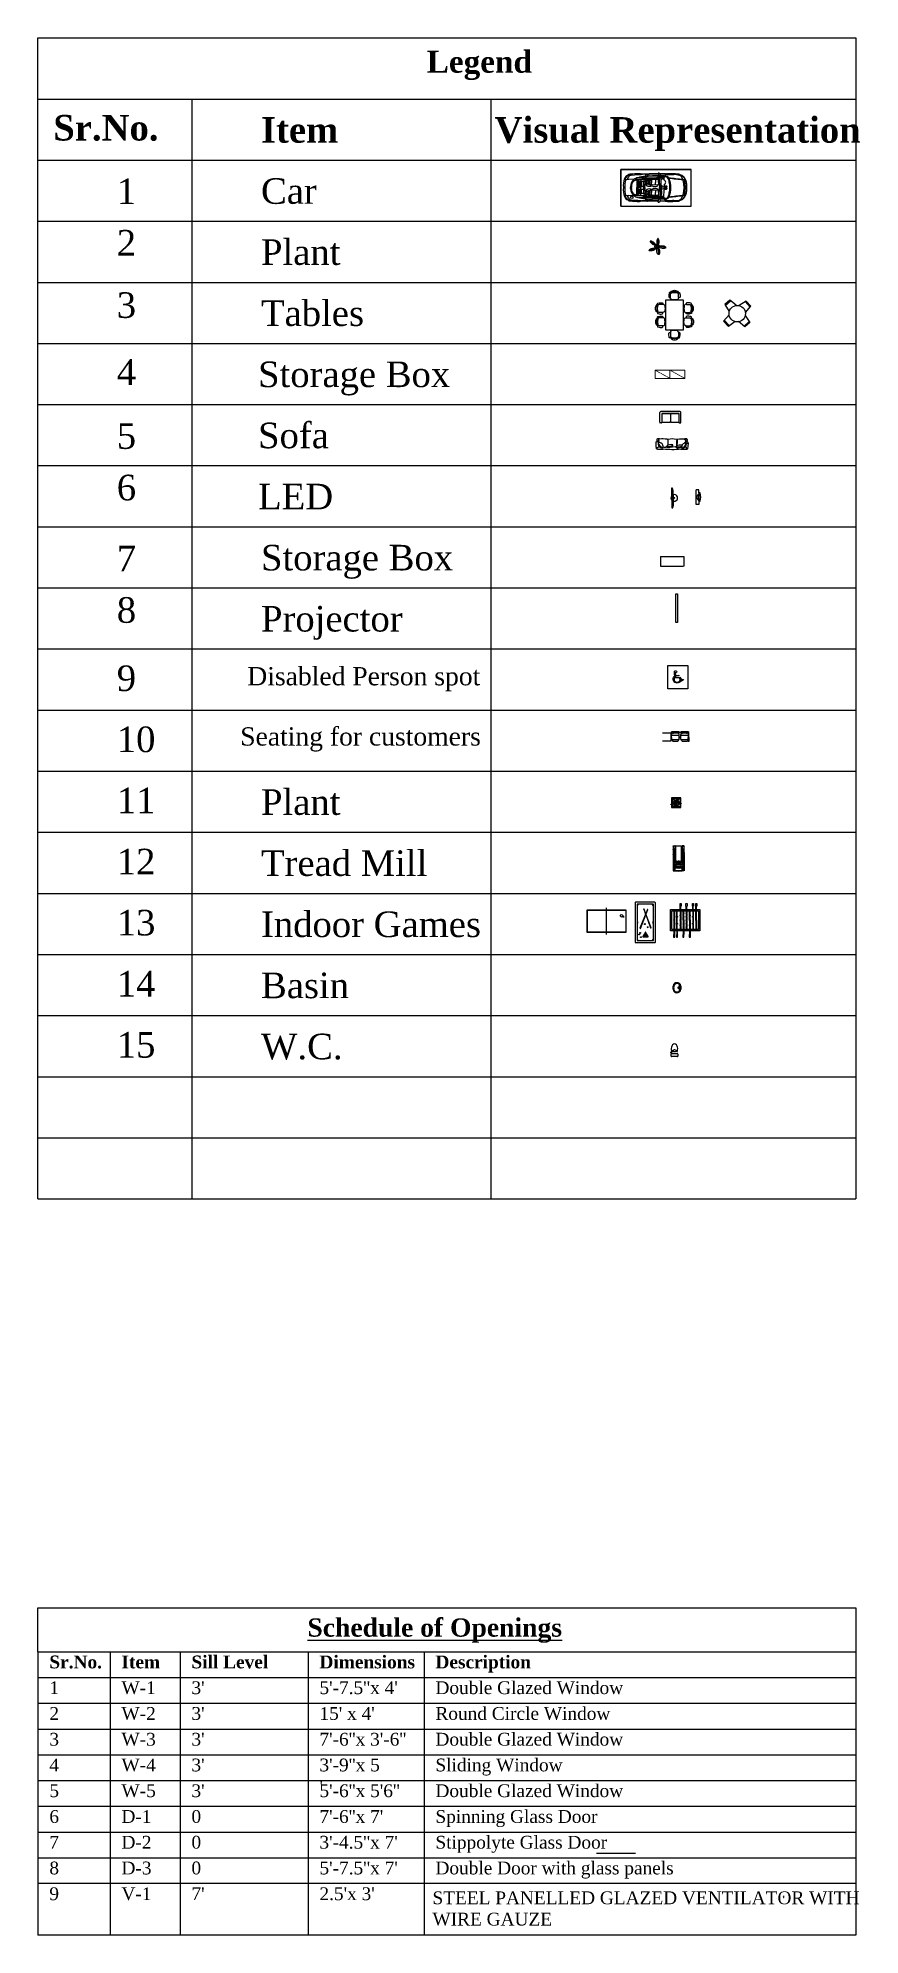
# Model space of a CAD drawing. Header units: inches. Extents: x 484217 to 497210, y -26946 to -21493.
# Drawn here: x 494966 to 497210, y -26671 to -21493 of the extents above; entities that cross this region are included whole.
import ezdxf

# ---------------------------------------------------------------- set-up
doc = ezdxf.new("R2010")
doc.units = ezdxf.units.IN
doc.header["$LTSCALE"] = 20
doc.header["$MEASUREMENT"] = 0
doc.header["$PDMODE"] = 1
for name, pattern in [('HIDDEN', [9.525, 6.35, -3.175]), ('HIDDEN2', [0.1875, 0.125, -0.0625]), ('TRATTEGGIATA2', [9.525, 6.35, -3.175])]:
    doc.linetypes.add(name, pattern=pattern)
for name, color, linetype in [('A-fixt', 6, 'Continuous'), ('cad-block.com', 250, 'Continuous'), ('ceco.net 92', 9, 'Continuous'), ('FITS', 3, 'Continuous'), ('furniture', 4, 'Continuous'), ('HOLE', 2, 'HIDDEN2'), ('I-FURN', 4, 'Continuous'), ('I-WALL-IN', 3, 'Continuous'), ('Parking', 7, 'Continuous'), ('S_COULMN', 7, 'Continuous'), ('SCREEN', 252, 'Continuous'), ('Treadmill Desk', 123, 'Continuous')]:
    doc.layers.add(name, color=color, linetype=linetype)
for name, color, linetype, lineweight in [('A-furniture', 50, 'Continuous', 9), ('COL', 40, 'Continuous', 40), ('COL HATCH', 56, 'Continuous', 0), ('steps', 165, 'Continuous', 9), ('TREE', 94, 'Continuous', 0)]:
    doc.layers.add(name, color=color, linetype=linetype, lineweight=lineweight)
doc.styles.get("Standard").update_dxf_attribs({"font": ''})
doc.styles.get('Standard').set_extended_font_data('MicrogrammaSSi', bold=True)

msp = doc.modelspace()

# ---------------------------------------------------------------- texts
at = {"attachment_point": 1}
for s, width, heights, insert, char_height in [('{\\fTimes New Roman Baltic|b1|i0|c0|p18;\\C3;              \\H1.2026x;  Legend}', 717.186, [0], (495718.3, -21527.6), 49.892), ('{\\fTimes New Roman Baltic|b1|i0|c0|p18;\\C2;Sr.No.}', 717.186, [0], (495007.6, -21702.9), 69.849), ('{\\fTimes New Roman Baltic|b1|i0|c0|p18;\\C2;Item}', 717.186, [0], (495574.7, -21708.9), 69.849), ('{\\fTimes New Roman Baltic|b1|i0|c0|p18;\\C2;Visual Representation}', 1035.607, [0], (496212.7, -21708.9), 69.849), ('{\\fTimes New Roman Baltic|b0|i0|c0|p18;\\C141;\\c16244141;1}', 717.186, [0], (495180.9, -21876.3), 69.849), ('{\\fTimes New Roman Baltic|b0|i0|c0|p18;\\C143;\\c14659450;Car}', 717.186, [0], (495574.7, -21875.7), 69.849), ('{\\fTimes New Roman Baltic|b0|i0|c0|p18;\\C141;\\c16244141;2}', 717.186, [0], (495180.9, -22016.9), 69.849), ('{\\fTimes New Roman Baltic|b0|i0|c0|p18;\\C143;\\c14659450;Plant}', 717.186, [0], (495574.7, -22042.4), 69.849), ('{\\fTimes New Roman Baltic|b0|i0|c0|p18;\\C141;\\c16244141;3}', 717.186, [0], (495180.9, -22187), 69.849), ('{\\fTimes New Roman Baltic|b0|i0|c0|p18;\\C143;\\c14659450;Tables}', 717.186, [0], (495574.7, -22209.2), 69.849), ('{\\fTimes New Roman Baltic|b0|i0|c0|p18;\\C141;\\c16244141;4}', 717.186, [0], (495180.9, -22369.9), 69.849), ('{\\fTimes New Roman Baltic|b0|i0|c0|p18;\\C143;\\c14659450;Storage Box}', 717.186, [0], (495566.7, -22376), 69.849), ('{\\fTimes New Roman Baltic|b0|i0|c0|p18;\\C141;\\c16244141;5}', 717.186, [0], (495180.9, -22544.5), 69.849), ('{\\fTimes New Roman Baltic|b0|i0|c0|p18;\\C143;\\c14659450;Sofa}', 717.186, [0], (495566.7, -22542.8), 69.849), ('{\\fTimes New Roman Baltic|b0|i0|c0|p18;\\C141;\\c16244141;6}', 717.186, [0], (495180.9, -22685.1), 69.849), ('{\\fTimes New Roman Baltic|b0|i0|c0|p18;\\C143;\\c14659450;LED}', 717.186, [0], (495566.7, -22709.6), 69.849), ('{\\fTimes New Roman Baltic|b0|i0|c0|p18;\\C141;\\c16244141;7}', 717.186, [0], (495180.9, -22878.8), 69.849), ('{\\fTimes New Roman Baltic|b0|i0|c0|p18;\\C143;\\c14659450;Storage Box}', 717.186, [0], (495574.7, -22876.4), 69.849), ('{\\fTimes New Roman Baltic|b0|i0|c0|p18;\\C141;\\c16244141;8}', 717.186, [0], (495180.9, -23019.4), 69.849), ('{\\fTimes New Roman Baltic|b0|i0|c0|p18;\\C143;\\c14659450;Projector}', 717.186, [0], (495574.7, -23043.2), 69.849), ('{\\fTimes New Roman Baltic|b0|i0|c0|p18;\\C141;\\c16244141;9}', 717.186, [0], (495180.9, -23205.6), 69.849), ('{\\fTimes New Roman Baltic|b0|i0|c0|p18;\\C143;\\c14659450;Disabled Person spot}', 1021.067, [0], (495537.4, -23210), 49.875), ('{\\fTimes New Roman Baltic|b0|i0|c0|p18;\\C141;\\c16244141;10}', 717.186, [0], (495180.9, -23372.4), 69.849), ('{\\fTimes New Roman Baltic|b0|i0|c0|p18;\\C143;\\c14659450;Seating for customers}', 1024.849, [0], (495518, -23374.5), 49.875), ('{\\fTimes New Roman Baltic|b0|i0|c0|p18;\\C141;\\c16244141;11}', 717.186, [0], (495180.9, -23539.2), 69.849), ('{\\fTimes New Roman Baltic|b0|i0|c0|p18;\\C143;\\c14659450;Plant}', 717.186, [0], (495574.7, -23543.6), 69.849), ('{\\fTimes New Roman Baltic|b0|i0|c0|p18;\\C141;\\c16244141;12}', 717.186, [0], (495180.9, -23706), 69.849), ('{\\fTimes New Roman Baltic|b0|i0|c0|p18;\\C143;\\c14659450;Tread Mill}', 717.186, [0], (495574.7, -23710.4), 69.849), ('{\\fTimes New Roman Baltic|b0|i0|c0|p18;\\C141;\\c16244141;13}', 717.186, [0], (495180.9, -23872.7), 69.849), ('{\\fTimes New Roman Baltic|b0|i0|c0|p18;\\C143;\\c14659450;Indoor Games}', 717.186, [0], (495574.7, -23877.2), 69.849), ('{\\fTimes New Roman Baltic|b0|i0|c0|p18;\\C141;\\c16244141;14}', 717.186, [0], (495180.9, -24039.5), 69.849), ('{\\fTimes New Roman Baltic|b0|i0|c0|p18;\\C143;\\c14659450;Basin}', 717.186, [0], (495574.7, -24044), 69.849), ('{\\fTimes New Roman Baltic|b0|i0|c0|p18;\\C141;\\c16244141;15}', 717.186, [0], (495180.9, -24206.3), 69.849), ('{\\fTimes New Roman Baltic|b0|i0|c0|p18;\\C143;\\c14659450;W.C.}', 717.186, [0], (495574.7, -24210.8), 69.849), ('{\\fTimes New Roman Baltic|b1|i0|c0|p18;\\L\\C3;Schedule of Openings}', 717.186, [0], (495701.5, -25806.8), 49.892), ('{\\fTimes New Roman Baltic|b1|i0|c0|p18;\\C2;Sr.No.}', 717.186, [0], (494996.8, -25908.3), 34.924), ('{\\fTimes New Roman Baltic|b1|i0|c0|p18;\\C2;Item}', 717.186, [0], (495193.7, -25908.3), 34.924), ('{\\fTimes New Roman Baltic|b1|i0|c0|p18;\\C2;Sill Level}', 717.186, [0], (495384.8, -25908.3), 34.924), ('{\\fTimes New Roman Baltic|b1|i0|c0|p18;\\C2;Dimensions}', 717.186, [0], (495734.3, -25908.3), 34.924), ('{\\fTimes New Roman Baltic|b1|i0|c0|p18;\\C2;Description}', 717.186, [0], (496051, -25908.3), 34.924), ('{\\fTimes New Roman Baltic|b0|i0|c0|p18;\\C141;\\c16244141;1}', 717.186, [0], (494996.8, -25978.6), 34.924), ('{\\fTimes New Roman Baltic|b0|i0|c0|p18;\\C141;\\c16244141;W-1}', 717.186, [0], (495193.7, -25978.6), 34.924), ("{\\fTimes New Roman Baltic|b0|i0|c0|p18;\\C141;\\c16244141;3'}", 717.186, [0], (495384.8, -25978.6), 34.924), ("{\\fTimes New Roman Baltic|b0|i0|c0|p18;\\C141;\\c16244141;5'-7.5''x 4'}", 717.186, [0], (495734.3, -25978.6), 34.924), ('{\\fTimes New Roman Baltic|b0|i0|c0|p18;\\C141;\\c16244141;Double Glazed Window}', 717.186, [0], (496051, -25978.6), 34.924), ('{\\fTimes New Roman Baltic|b0|i0|c0|p18;\\C141;\\c16244141;Round Circle Window}', 717.186, [0], (496051, -26048.9), 34.924), ('{\\fTimes New Roman Baltic|b0|i0|c0|p18;\\C141;\\c16244141;2}', 717.186, [0], (494996.8, -26048.9), 34.924), ('{\\fTimes New Roman Baltic|b0|i0|c0|p18;\\C141;\\c16244141;W-2}', 717.186, [0], (495193.7, -26048.9), 34.924), ("{\\fTimes New Roman Baltic|b0|i0|c0|p18;\\C141;\\c16244141;3'}", 717.186, [0], (495384.8, -26048.9), 34.924), ("{\\fTimes New Roman Baltic|b0|i0|c0|p18;\\C141;\\c16244141;15' x 4'}", 717.186, [0], (495734.3, -26048.9), 34.924), ('{\\fTimes New Roman Baltic|b0|i0|c0|p18;\\C141;\\c16244141;3}', 717.186, [0], (494996.8, -26119.2), 34.924), ('{\\fTimes New Roman Baltic|b0|i0|c0|p18;\\C141;\\c16244141;W-3}', 717.186, [0], (495193.7, -26119.2), 34.924), ("{\\fTimes New Roman Baltic|b0|i0|c0|p18;\\C141;\\c16244141;3'}", 717.186, [0], (495384.8, -26119.2), 34.924), ("{\\fTimes New Roman Baltic|b0|i0|c0|p18;\\C141;\\c16244141;7'-6''x 3'-6''}", 717.186, [0], (495734.3, -26119.2), 34.924), ('{\\fTimes New Roman Baltic|b0|i0|c0|p18;\\C141;\\c16244141;Double Glazed Window}', 717.186, [0], (496051, -26119.2), 34.924), ('{\\fTimes New Roman Baltic|b0|i0|c0|p18;\\C141;\\c16244141;4}', 717.186, [0], (494996.8, -26189.5), 34.924), ('{\\fTimes New Roman Baltic|b0|i0|c0|p18;\\C141;\\c16244141;W-4}', 717.186, [0], (495193.7, -26189.5), 34.924), ("{\\fTimes New Roman Baltic|b0|i0|c0|p18;\\C141;\\c16244141;3'}", 717.186, [0], (495384.8, -26189.5), 34.924), ("{\\fTimes New Roman Baltic|b0|i0|c0|p18;\\C141;\\c16244141;3'-9''x 5\\P'}", 717.186, [0], (495734.3, -26189.5), 34.924), ('{\\fTimes New Roman Baltic|b0|i0|c0|p18;\\C141;\\c16244141;Sliding Window}', 717.186, [0], (496051, -26189.5), 34.924), ('{\\fTimes New Roman Baltic|b0|i0|c0|p18;\\C141;\\c16244141;5}', 717.186, [0], (494996.8, -26259.8), 34.924), ('{\\fTimes New Roman Baltic|b0|i0|c0|p18;\\C141;\\c16244141;W-5}', 717.186, [0], (495193.7, -26259.8), 34.924), ("{\\fTimes New Roman Baltic|b0|i0|c0|p18;\\C141;\\c16244141;3'}", 717.186, [0], (495384.8, -26259.8), 34.924), ("{\\fTimes New Roman Baltic|b0|i0|c0|p18;\\C141;\\c16244141;5'-6''x 5'6''}", 717.186, [35.5], (495734.3, -26259.8), 34.924), ('{\\fTimes New Roman Baltic|b0|i0|c0|p18;\\C141;\\c16244141;Double Glazed Window}', 717.186, [0], (496051, -26259.8), 34.924), ('{\\fTimes New Roman Baltic|b0|i0|c0|p18;\\C141;\\c16244141;6}', 717.186, [0], (494996.8, -26330.1), 34.924), ('{\\fTimes New Roman Baltic|b0|i0|c0|p18;\\C141;\\c16244141;D-1}', 717.186, [0], (495193.7, -26330.1), 34.924), ('{\\fTimes New Roman Baltic|b0|i0|c0|p18;\\C141;\\c16244141;0}', 717.186, [0], (495384.8, -26330.1), 34.924), ("{\\fTimes New Roman Baltic|b0|i0|c0|p18;\\C141;\\c16244141;7'-6''x 7'}", 717.186, [0], (495734.3, -26330.1), 34.924), ('{\\fTimes New Roman Baltic|b0|i0|c0|p18;\\C141;\\c16244141;Spinning Glass Door}', 717.186, [0], (496051, -26330.1), 34.924), ('{\\fTimes New Roman Baltic|b0|i0|c0|p18;\\C141;\\c16244141;7}', 717.186, [0], (494996.8, -26400.4), 34.924), ('{\\fTimes New Roman Baltic|b0|i0|c0|p18;\\C141;\\c16244141;D-2}', 717.186, [0], (495193.7, -26400.4), 34.924), ('{\\fTimes New Roman Baltic|b0|i0|c0|p18;\\C141;\\c16244141;0}', 717.186, [0], (495384.8, -26400.4), 34.924), ("{\\fTimes New Roman Baltic|b0|i0|c0|p18;\\C141;\\c16244141;3'-4.5''x 7'}", 717.186, [0], (495734.3, -26400.4), 34.924), ('{\\fTimes New Roman Baltic|b0|i0|c0|p18;\\C141;\\c16244141;Stippolyte Glass Door}', 717.186, [0], (496051, -26400.4), 34.924), ('{\\fTimes New Roman Baltic|b0|i0|c0|p18;\\C141;\\c16244141;8}', 717.186, [0], (494996.8, -26470.7), 34.924), ('{\\fTimes New Roman Baltic|b0|i0|c0|p18;\\C141;\\c16244141;D-3}', 717.186, [0], (495193.7, -26470.7), 34.924), ('{\\fTimes New Roman Baltic|b0|i0|c0|p18;\\C141;\\c16244141;0}', 717.186, [0], (495384.8, -26470.7), 34.924), ("{\\fTimes New Roman Baltic|b0|i0|c0|p18;\\C141;\\c16244141;5'-7.5''x 7'}", 717.186, [0], (495734.3, -26470.7), 34.924), ('{\\fTimes New Roman Baltic|b0|i0|c0|p18;\\C141;\\c16244141;Double Door with glass panels}', 717.186, [0], (496051, -26470.7), 34.924), ('{\\fTimes New Roman Baltic|b0|i0|c0|p18;\\C141;\\c16244141;9}', 717.186, [0], (494996.8, -26541), 34.924), ('{\\fTimes New Roman Baltic|b0|i0|c0|p18;\\C141;\\c16244141;V-1}', 717.186, [0], (495193.7, -26541), 34.924), ("{\\fTimes New Roman Baltic|b0|i0|c0|p18;\\C141;\\c16244141;7'}", 717.186, [0], (495384.8, -26541), 34.924), ("{\\fTimes New Roman Baltic|b0|i0|c0|p18;\\C141;\\c16244141;2.5'x 3'}", 717.186, [0], (495734.3, -26541), 34.924), ('{\\fTimes New Roman Baltic|b0|i0|c0|p18;\\C141;\\c16244141;STEEL PANELLED GLAZED VENTILATOR WITH\\PWIRE GAUZE}', 1273.16, [0], (496042.9, -26552.1), 34.924)]:
    msp.add_mtext_dynamic_manual_height_columns(s, width=width, gutter_width=1, heights=heights, dxfattribs=dict(at, insert=insert, char_height=char_height))

# ---------------------------------------------------------------- blocks, each defined once
blk = doc.blocks.new('A$C72E32A15')
at = {"layer": 'COL HATCH'}
for radius in [187, 157]:
    blk.add_circle((-136, -34), radius, dxfattribs=at)
at = {"layer": 'furniture'}
for p, q in [((-374, 230), (-374, -269)), ((111, 230), (-374, 230)), ((111, -269), (111, 230)), ((-374, -269), (111, -269))]:
    blk.add_line(p, q, dxfattribs=at)
at = {"layer": 'TREE'}
for p, q in [((-310, 83), (-274, 73)), ((-297, 243), (-240, 198)), ((-283, 215), (-256, 191)), ((-278, 49), (-242, 45)), ((-271, 193), (-249, 179)), ((-258, 179), (-233, 160)), ((-254, 222), (-216, 184)), ((-251, 164), (-228, 140)), ((-246, 145), (-216, 121)), ((-240, 133), (-223, 114)), ((-240, 117), (-211, 99)), ((-239, 9), (-209, 7)), ((-235, 92), (-189, 61)), ((-235, 73), (-185, 44)), ((-233, 88), (-199, 66)), ((-230, 100), (-199, 81)), ((-225, 210), (-206, 167)), ((-220, 52), (-172, 23)), ((-211, 48), (-185, 33)), ((-209, 190), (-191, 143)), ((-201, 174), (-189, 131)), ((-187, 156), (-186, 131)), ((-176, 145), (-181, 111)), ((-181, 104), (-148, 57)), ((-170, 126), (-176, 91)), ((-176, 79), (-144, 33)), ((-173, 122), (-144, 74)), ((-167, 147), (-148, 118)), ((-160, 125), (-167, 69)), ((-166, 285), (-133, 220)), ((-165, 254), (-150, 221)), ((-159, 121), (-164, 81)), ((-163, 229), (-149, 207)), ((-157, 210), (-143, 183)), ((-157, 194), (-147, 162)), ((-146, 112), (-156, 56)), ((-140, 87), (-149, 32)), ((-143, 78), (-148, 49)), ((-96, 71), (-101, 18)), ((-96, 62), (-98, 34)), ((-84, 92), (-89, 38)), ((-34, 17), (-85, 3)), ((-68, 100), (-76, 48)), ((-70, 97), (-76, 59)), ((-43, 15), (-70, 9)), ((-15, 32), (-68, 18)), ((-59, 98), (-63, 65)), ((-10, 49), (-60, 33)), ((-48, 114), (-53, 82)), ((-13, 46), (-50, 35)), ((-13, 58), (-46, 49)), ((-35, 120), (-44, 98)), ((-27, 129), (-36, 95)), ((0, 0), (-33, -18)), ((1, 71), (-30, 61)), ((-13, 141), (-24, 113)), ((42, 9), (-22, -24)), ((16, 103), (-16, 76)), ((6, 84), (-15, 73)), ((-2, 153), (-9, 125)), ((25, 116), (-7, 82)), ((4, 170), (1, 146)), ((37, 137), (8, 104)), ((18, 189), (9, 156)), ((36, 167), (18, 120)), ((-456, -51), (-391, -21)), ((-425, -52), (-391, -38)), ((-400, -51), (-378, -37)), ((-382, -45), (-354, -32)), ((-365, -46), (-333, -37)), ((-319, -58), (-289, -40)), ((-293, -65), (-245, -38)), ((-277, -74), (-228, -43)), ((-251, -69), (-203, -40)), ((-197, -167), (-159, -123)), ((-195, -292), (-178, -272)), ((-191, -185), (-157, -141)), ((-189, -142), (-152, -100)), ((-188, -211), (-166, -184)), ((-186, -275), (-169, -249)), ((-184, -258), (-170, -228)), ((-106, -144), (-110, -92)), ((-106, -135), (-107, -107)), ((-96, -166), (-99, -112)), ((-41, -95), (-92, -79)), ((-80, -174), (-86, -122)), ((-82, -171), (-86, -133)), ((-50, -93), (-77, -85)), ((-23, -111), (-75, -95)), ((-71, -173), (-73, -140)), ((-19, -128), (-68, -110)), ((-61, -189), (-64, -157)), ((-21, -125), (-57, -112)), ((-2, -102), (-55, -55)), ((-49, -197), (-55, -174)), ((-22, -137), (-54, -126)), ((15, -23), (-53, -42)), ((-32, -211), (-53, -174)), ((-21, -223), (-49, -184)), ((-9, -150), (-39, -139)), ((-10, -93), (-37, -68)), ((2, -174), (-30, -159)), ((-3, -238), (-29, -203)), ((28, -112), (-25, -64)), ((-5, -164), (-25, -151)), ((27, -243), (-16, -216)), ((11, -190), (-15, -173)), ((20, -203), (-6, -191)), ((51, -105), (-3, -62)), ((62, -4), (-1, -32)), ((46, -105), (7, -72)), ((58, -3), (11, -25)), ((36, -212), (13, -205)), ((52, -230), (21, -214)), ((59, -96), (25, -66)), ((68, -15), (27, -35)), ((84, -102), (50, -74)), ((93, -15), (54, -34)), ((102, -96), (73, -83)), ((110, -23), (79, -32)), ((118, -98), (79, -72)), ((137, -34), (81, -35)), ((158, -38), (96, -33)), ((143, -97), (106, -79)), ((188, -49), (130, -42)), ((164, -99), (132, -78))]:
    blk.add_line(p, q, dxfattribs=at)
for centre, radius, start, end in [((-532, -82), 399, 6.83466, 54.09553), ((-296, -119), 181, 27.78652, 61.2768), ((-317, -43), 181, 2.92829, 36.41857), ((-516, 89), 399, 341.97644, 29.23731), ((-332, 284), 374, 301.64108, 348.90196), ((-271, 69), 170, 322.59294, 356.08322), ((-274, -409), 399, 69.75094, 117.01181), ((-134, -215), 181, 90.7028, 124.19308), ((-528, -111), 399, 323.89252, 11.15339), ((-315, -3), 181, 316.71125, 350.20154), ((-45, -525), 499, 53.26338, 100.52425), ((215, 94), 374, 200.11558, 247.37646), ((-8, 77), 170, 221.06744, 254.55772), ((-177, -257), 226, 46.08211, 79.5724)]:
    blk.add_arc(centre, radius, start, end, dxfattribs=at)
blk = doc.blocks.new('washe02')
at = {"layer": 'A-fixt'}
for p, q in [((-0.3, -0.25), (-0.3, -0.25)), ((-0.25, -0.25), (-0.25, -0.25)), ((-0.02, -0.1), (-0.14, -0.1)), ((0.14, -0.1), (0.02, -0.1)), ((0.25, -0.25), (0.25, -0.25))]:
    blk.add_line(p, q, dxfattribs=at)
for centre in [(-0.07, -0.05), (0, -0.05), (0.07, -0.05)]:
    blk.add_circle(centre, 0.0195, dxfattribs=at)
for centre, radius, start, end in [((-0.06, -0.25), 0.243, 102.5792, 179.3394), ((-0.06, -0.25), 0.243, 180.6606, 257.4208), ((-0.06, -0.25), 0.195, 145.7108, 179.3394), ((-0.06, -0.25), 0.195, 180.6606, 257.4208), ((-0.14, -0.19), 0.0973, 90, 145.7108), ((0, -0.5), 0.5, 90, 102.5792), ((0, 0), 0.5, 257.4208, 270), ((0, 0), 0.451, 257.4208, 270), ((0, -0.05), 0.0292, 0, 180), ((0.94, 0.03), 0.973, 184.5022, 191.8586), ((0, -0.17), 0.0292, 123.7169, 56.2831), ((0, -0.17), 0.0195, 136.5893, 43.4107), ((0, -0.17), 0.0114, 180, 0), ((0, -0.5), 0.5, 77.4208, 90), ((0, 0), 0.451, 270, 282.5792), ((0, 0), 0.5, 270, 282.5792), ((-0.94, 0.03), 0.973, 348.1414, 355.4978), ((0.06, -0.25), 0.195, 282.5792, 359.3394), ((0.06, -0.25), 0.243, 0.6606, 77.4208), ((0.06, -0.25), 0.243, 282.5792, 359.3394), ((0.14, -0.19), 0.0973, 34.2892, 90), ((0.06, -0.25), 0.195, 0.6606, 34.2892), ((0, -0.25), 0.299, 359.3394, 360), ((0, -0.25), 0.299, 0, 0.6606)]:
    blk.add_arc(centre, radius, start, end, dxfattribs=at)
blk = doc.blocks.new('asdas')
for points in [[(124, 1937), (95, 1821)], [(99, 1820), (128, 1936)], [(103, 1823), (130, 1932)], [(118, 1874), (123, 1873)], [(119, 1877), (121, 1876)], [(120, 1879), (124, 1878)], [(128, 1936), (124, 1937)], [(130, 1932), (127, 1933)], [(95, 1821), (99, 1820)], [(100, 1824), (103, 1823)]]:
    blk.add_lwpolyline(points)
for points in [[(103, 1823, 0.053571), (130, 1932)], [(113, 1892, 0.392563), (106, 1866)], [(114, 1858, 1.292134), (124, 1896)]]:
    blk.add_lwpolyline(points, format="xyb")
blk.add_circle((124, 1876), 2.5)
blk = doc.blocks.new('wchair')
at = {"linetype": 'ByBlock'}
for points in [[(251, -135, 0.299055), (178, -18, 0.0458518), (0, 0, 0.0458518), (-178, -18, 0.299055), (-251, -135)], [(-232, -453), (-273, -457, -0.2849497), (-313, -427, -0.1357137), (-337, -168, -0.3033065), (-273, -125, -0.3923283), (-241, -158, 0.0289416), (-237, -362, 0.0741551), (-212, -410)], [(-212, -410, 0.108081), (0, -456, 0.108081), (212, -410)], [(232, -453), (273, -457, 0.2849497), (313, -427, 0.1357137), (337, -168, 0.3033065), (273, -125, 0.3923283), (241, -158, -0.0289416), (237, -362, -0.0741551), (212, -410)]]:
    blk.add_lwpolyline(points, format="xyb", dxfattribs=at)
blk.add_lwpolyline([(0, -581, 0.2140729), (230, -477, 0.1127343), (229, -425, 0.2494893), (212, -410, -0.0872623), (209, -443, -0.1410422), (0, -503, -0.1410422), (-209, -443, -0.0872623), (-212, -410, 0.2494893), (-229, -425, 0.1127343), (-230, -477, 0.2140729)], format="xyb", close=True, dxfattribs=at)
blk = doc.blocks.new('YDYTFUFY')
blk.add_lwpolyline([(-550, -1800), (550, -1800), (550, 0), (-550, 0)], close=True)
at = {"xscale": -1}
for p, rotation in [((0, 25), 180), ((-575, -494), 270), ((575, -1306), 90)]:
    blk.add_blockref('wchair', p, dxfattribs=dict(at, rotation=rotation))
for p, rotation in [((-575, -1306), 270), ((575, -494), 90)]:
    blk.add_blockref('wchair', p, dxfattribs=dict(rotation=rotation))
blk.add_blockref('wchair', (0, -1825))
blk = doc.blocks.new('S2')
for p, q in [((7748.6, -14880.9, -260), (7748.1, -14879.1, -260)), ((7753.3, -14860.9, -260), (7748.8, -14861.5, -260)), ((7751.7, -14862.3, -260), (7749, -14862.4, -260)), ((7761, -14860.2, -260), (7758.6, -14860.5, -260)), ((7760.1, -14861.5, -260), (7759.5, -14861.6, -260)), ((7762.4, -14856.6, -260), (7762.7, -14859.4, -260)), ((7750.5, -14927.4, -260), (7748.6, -14927.1, -260)), ((7749.3, -14926.1, -260), (7749, -14926.1, -260)), ((7759.7, -14928.9, -260), (7758.1, -14928.2, -260)), ((7759.7, -14927.3, -260), (7758.8, -14926.9, -260)), ((7761.5, -14932.2, -260), (7762.1, -14929.4, -260))]:
    blk.add_line(p, q)
for centre, radius, start, end in [((7745.7, -14856.8, -260), 0.616, 8.7812, 93.9649), ((7743.3, -14859.6, -260), 4.23, 18.3155, 55.9507), ((7748.4, -14869.7, -260), 1.84, 162.4808, 201.9814), ((7772.5, -14886.2, -260), 30.2, 119.7403, 148.4853), ((7765.7, -14877.7, -260), 20.9, 126.211, 155.6473), ((7747, -14870.5, -260), 0.317, 154.9879, 265.1659), ((7772.6, -14886.1, -260), 29.8, 119.0947, 149.1796), ((7751.1, -14867.5, -260), 5.27, 219.3724, 267.7984), ((7745.9, -14861.3, -260), 3.37, 340.5988, 64.1181), ((7750.6, -14883.5, -260), 2.37, 111.6844, 176.7174), ((7746, -14862.6, -260), 2.96, 350.1248, 20.6755), ((7750.5, -14884.5, -260), 3.31, 64.4192, 103.7949), ((7780.1, -14883.5, -260), 30.2, 175.8431, 205.4794), ((7780.1, -14883.4, -260), 29.8, 175.8712, 206.1737), ((7747.2, -14859.4, -260), 13.9, 285.5795, 338.8469), ((7734.8, -14892, -260), 20.1, 350.0386, 31.4635), ((7757.3, -14868.6, -260), 8.65, 88.8606, 117.33), ((7757.1, -14860.6, -260), 0.443, 39.8439, 118.628), ((7757.7, -14860.3, -260), 0.443, 39.8439, 118.628), ((7754.8, -14864.4, -260), 5.44, 5.7587, 53.0793), ((7755.7, -14863.4, -260), 4.51, 346.6525, 354.1346), ((7761.5, -14862.9, -260), 2.74, 73.9254, 100.567), ((7747.3, -14919.7, -260), 1.84, 156.8142, 196.3147), ((7764.7, -14912.1, -260), 20.9, 203.1482, 232.5846), ((7745.9, -14918.9, -260), 0.317, 93.6296, 203.8077), ((7771.7, -14903.8, -260), 30.2, 210.3103, 239.0553), ((7771.8, -14903.8, -260), 29.8, 209.616, 239.7009), ((7750, -14922, -260), 5.27, 98.2953, 139.4232), ((7746.1, -14927.3, -260), 2.98, 271.7294, 21.6449), ((7768.1, -14907.8, -260), 21.1, 176.4198, 212.5768), ((7749.4, -14906.8, -260), 2.37, 111.6844, 176.7174), ((7767.7, -14884.6, -260), 19.5, 175.7144, 214.9476), ((7749.3, -14907.8, -260), 3.31, 64.4192, 103.7949), ((7778.9, -14906.8, -260), 30.2, 175.8431, 205.4794), ((7778.9, -14906.7, -260), 29.8, 175.8712, 206.1737), ((7666.1, -14916.5, -260), 83, 359.8284, 0.0534), ((7667.2, -14893.2, -260), 83, 359.8284, 0.0534), ((7752, -14918, -260), 1.84, 219.4749, 258.9755), ((7733.6, -14915.3, -260), 20.1, 350.0386, 31.4635), ((7751.9, -14919.6, -260), 0.317, 211.982, 322.16), ((7753.2, -14894.7, -260), 1.84, 219.4749, 258.9755), ((7751.9, -14918, -260), 1.84, 275.1665, 333.9249), ((7756.2, -14921, -260), 8.65, 241.4655, 269.9349), ((7753.1, -14896.3, -260), 0.317, 211.982, 322.16), ((7753.3, -14895.2, -260), 1.33, 269.1855, 347.4425), ((7745.9, -14930, -260), 13.9, 19.9487, 55.855), ((7753.6, -14925.2, -260), 5.44, 305.7162, 353.0368), ((7754.5, -14926.2, -260), 4.51, 4.6609, 12.1431), ((7760.3, -14924.3, -260), 4.68, 262.4886, 288.6858), ((7745.4, -14935.8, -260), 5.57, 81.3598, 112.0844), ((7756.4, -14929.3, -260), 0.443, 240.1676, 318.9516)]:
    blk.add_arc(centre, radius, start, end)
at = {"extrusion": (0, 0, -1)}
for centre, major_axis, ratio, start_param, end_param in [((7906.2, -14894.7, -260), (0.6, 182.6), 0.897038, 4.593422, 4.831356), ((7748.7, -14860.1, -260), (-5.33, 2.45), 0.618231, -0.782341, 0.90137), ((7677.7, -14865.2, -260), (-66.3, 0.7), 0.909091, 3.056167, 3.251523), ((7764.1, -14980.8, -260), (-14.1, 125.3), 0.840101, -0.033285, 0.098345), ((7918.8, -14885.6, -260), (-56.7, 170.1), 0.945934, -1.364547, -1.189534), ((7918.6, -14877.6, -260), (-170.5, 0.7), 0.536179, -0.0526, 0.047155), ((7750.2, -14881.6, -260), (-1.92, 0.02), 0.909091, -0.24465, -0.078017), ((7748.9, -14879.9, -260), (2.27, 2.13), 0.476848, 1.109479, 2.221764), ((7918.7, -14877.1, -260), (-170.5, 1.8), 0.909091, 0.062984, 0.077367), ((7750.8, -14863.5, -260), (-1.92, 0.02), 0.909091, 0.073573, 0.254317), ((7751.3, -14882.6, -260), (-1.92, 0.02), 0.909091, 1.024067, 1.570796), ((7755.8, -14958.2, -260), (-106.5, 1.1), 0.909091, 1.601237, 1.67337), ((7760.4, -14856.7, -260), (-1.92, 0.02), 0.909091, 1.5507, 3.064927), ((7765.2, -14854.6, -260), (-3.45, 0.04), 0.909091, 4.616161, 5.890683), ((7759.3, -14858.4, -260), (-3.5, 0.04), 0.909091, 3.452305, 3.740947), ((7765.6, -14853.9, -260), (-0.07, 7.87), 0.730686, 3.178935, 3.779527), ((7767.5, -14917.8, -260), (-61.7, 0.6), 0.909091, 1.527079, 1.573647), ((7767.6, -14913.8, -260), (-61.7, 0.6), 0.909091, 1.527079, 1.573647), ((7766.8, -14881.8, -260), (-1.92, 0.02), 0.909091, 3.234144, 4.611498), ((7767.5, -14863.8, -260), (-1.92, 0.02), 0.909091, 1.671525, 3.054326), ((7767.9, -14863.2, -260), (-1.68, 0.02), 0.909091, 1.838774, 2.80094), ((7767.9, -14859.2, -260), (-1.68, 0.02), 0.909091, 1.838774, 2.80094), ((7625.8, -14867.3, -260), (-144, 5.5), 0.676516, 3.047551, 3.236619), ((7887.3, -14863.6, -260), (-117.9, 2.3), 0.701645, -0.028543, 0.03079), ((7748.3, -14928.3, -260), (5.24, 2.6), 0.644336, 2.2077, 3.955564), ((7677.4, -14921.7, -260), (-66.3, 0.7), 0.909091, 3.031662, 3.227019), ((7922.4, -14915, -260), (-174.3, 1.8), 0.909091, -0.02429, -0.005812), ((7750.5, -14925.2, -260), (-1.92, 0.02), 0.909091, -0.644287, -0.073581), ((7747.7, -14903.2, -260), (-1.92, 0.02), 0.909091, 3.141593, 4.144269), ((7750.2, -14905.9, -260), (-1.92, 0.02), 0.909091, 1.024067, 1.570796), ((7770.3, -14486.7, -260), (297, 297), 1, 2.364112, 2.400713), ((7712.2, -17282.9, -260), (47.3, 2376.6), 0.211754, -0.015411, 0.015411), ((7765.4, -14862.1, -260), (71.9, 1.3), 0.30023, 1.544001, 1.749104), ((7759.8, -14788, -260), (1.3, 96), 0.86194, 3.038922, 3.206734), ((7761.4, -14927.3, -260), (5.24, 2.6), 0.644336, 2.2077, 3.955564), ((7736.4, -14313.1, -260), (-676, 7.1), 0.909091, 4.657058, 4.668338), ((7759, -14930.3, -260), (-3.39, 0.04), 0.909091, 1.877441, 2.006467), ((7764.4, -14930.7, -260), (-3.45, 0.04), 0.909091, 0.681701, 1.699089), ((7758.7, -14930.3, -260), (-3.5, 0.04), 0.909091, 2.622382, 2.862945), ((7770.2, -14871.8, -260), (-61.7, 0.6), 0.909091, -1.541581, -1.495014), ((7767.2, -14927.8, -260), (-0.43, 1.87), 0.909091, 0, 1.002676), ((7766.8, -14908.5, -260), (-1.92, 0.02), 0.909091, 1.670835, 3.049052), ((7766.8, -14903.9, -260), (0.04, 2.94), 0.649613, 1.947736, 2.930335), ((7766.4, -14885.3, -260), (2.24, 0.26), 0.837773, -1.064914, 0.027587), ((7767.2, -14925.3, -260), (-1.92, 0.02), 0.909091, 3.260925, 4.643725), ((7769.4, -14924.8, -260), (-0.43, 1.87), 0.909091, 4.16566, 4.712389), ((7767.4, -14926.3, -260), (-1.68, 0.02), 0.909091, 3.51431, 4.476477), ((7625.3, -14892, -260), (-144.5, 3.9), 0.529908, 2.993004, 3.260063), ((7622.3, -14920.4, -260), (147.2, 3.5), 0.627362, -0.093877, 0.09313), ((7886.7, -14933.6, -260), (-117.8, 5), 0.710878, -0.023974, 0.035359), ((7784.7, -14682.2, -260), (37.1, 250.4), 0.806916, 3.083864, 3.147073), ((7759.2, -14931.8, -260), (-2.39, 0.03), 0.909091, 3.32703, 4.655766), ((7764.3, -14934.4, -260), (-3.45, 0.04), 0.909091, 0.424568, 1.699089), ((7770, -14875.4, -260), (-61.7, 0.6), 0.909091, -1.541581, -1.495014), ((7767.3, -14929.9, -260), (-1.68, 0.02), 0.909091, 3.51431, 4.476477)]:
    blk.add_ellipse(centre, major_axis=major_axis, ratio=ratio, start_param=start_param, end_param=end_param, dxfattribs=at)
blk.add_ellipse((7750.3, -14885.1, -260), major_axis=(2.01, 0.67), ratio=0.819488, start_param=1.451799, end_param=2.752557)
blk = doc.blocks.new('PLANT2')
for p, q in [((-8.5, -0.3), (-5.8, 0.2)), ((-5.8, 0.2), (-2.3, 0.2)), ((-1.5, 0.2), (-0.5, 0.6)), ((-1.5, 0.1), (-0.5, 0.4)), ((-1, 9.4), (-1.4, 6.8)), ((-1.4, 6.8), (-1.4, 5)), ((-1.4, 5), (-0.5, 1.9)), ((-0.5, 0.6), (-0.5, 1.4)), ((-0.5, 0.4), (-0.5, -0.3)), ((-0.3, 0.7), (-0.4, 1.4)), ((-0.4, -0.4), (-0.3, 0.5)), ((0.7, 1.3), (-0.3, 0.7)), ((-0.3, 0.5), (0.5, -0.5)), ((-0.2, 0.5), (0.8, 1.2)), ((0.6, -0.5), (-0.2, 0.6)), ((2.5, 2.8), (1.7, 1.9)), ((4.7, 4.1), (2.5, 2.8)), ((6.9, 5.4), (4.7, 4.1)), ((8.3, 6.3), (6.9, 5.4)), ((-10.2, -0.7), (-8.5, -0.3)), ((-1.9, -4.2), (-2.3, -8.6)), ((-1.4, -2.5), (-1.9, -4.2)), ((-0.5, -0.7), (-1.4, -2.5)), ((1.2, -1.6), (2.5, -2.5)), ((2.5, -2.5), (5.2, -3.8)), ((5.2, -3.8), (8.3, -4.7))]:
    blk.add_line(p, q)
for points in [[(-4, 1.3), (-4.4, 1.3), (-4.9, 1.4), (-5.3, 1.4), (-5.8, 1.4), (-6.2, 1.4), (-6.6, 1.4), (-6.9, 1.4), (-7.3, 1.4), (-7.6, 1.4), (-7.9, 1.3), (-8.2, 1.3), (-8.4, 1.2), (-8.6, 1.2), (-8.9, 1.1), (-9.1, 1), (-9.3, 1), (-9.5, 0.9), (-9.6, 0.8), (-9.8, 0.7), (-10, 0.6), (-10.1, 0.5), (-10.3, 0.4), (-10.4, 0.3), (-10.5, 0.2), (-10.6, 0), (-10.7, -0.1), (-10.8, -0.2), (-10.8, -0.3), (-10.9, -0.4), (-10.9, -0.5), (-10.9, -0.6), (-11, -0.7), (-10.9, -0.8), (-10.9, -0.9), (-10.9, -1.1), (-10.8, -1.2), (-10.7, -1.3), (-10.6, -1.4), (-10.5, -1.4), (-10.3, -1.5), (-10.1, -1.6), (-9.8, -1.7), (-9.6, -1.7), (-9.3, -1.8), (-9, -1.8), (-8.6, -1.9), (-8.2, -1.9), (-7.9, -1.9), (-7.5, -1.9), (-7.1, -1.9), (-6.7, -1.8), (-6.2, -1.8), (-5.8, -1.7), (-5.3, -1.6), (-4.8, -1.5), (-4.4, -1.4), (-3.9, -1.2), (-3.4, -1.1), (-2.9, -0.9), (-2.5, -0.7), (-2.1, -0.5), (-1.8, -0.3), (-1.6, -0.1), (-1.5, 0.1), (-1.5, 0.3), (-1.7, 0.4), (-1.9, 0.6), (-2.2, 0.8), (-2.6, 0.9), (-3.1, 1), (-3.5, 1.2), (-4, 1.3)], [(-2, 3.2), (-2.2, 3.5), (-2.3, 3.9), (-2.4, 4.2), (-2.5, 4.5), (-2.5, 4.9), (-2.6, 5.2), (-2.6, 5.5), (-2.6, 5.9), (-2.6, 6.2), (-2.6, 6.5), (-2.5, 6.9), (-2.5, 7.2), (-2.4, 7.5), (-2.3, 7.8), (-2.3, 8.1), (-2.2, 8.4), (-2, 8.7), (-1.9, 9), (-1.8, 9.3), (-1.6, 9.5), (-1.5, 9.7), (-1.3, 9.9), (-1.2, 10), (-1.1, 10.1), (-0.9, 10.1), (-0.8, 10), (-0.7, 9.9), (-0.6, 9.8), (-0.4, 9.6), (-0.3, 9.4), (-0.3, 9.2), (-0.2, 9), (-0.1, 8.7), (0, 8.5), (0, 8.3), (0.1, 8.1), (0.2, 7.8), (0.2, 7.6), (0.2, 7.3), (0.3, 7), (0.3, 6.8), (0.3, 6.5), (0.3, 6.2), (0.3, 5.8), (0.3, 5.5), (0.3, 5.1), (0.3, 4.7), (0.3, 4.3), (0.2, 3.8), (0.2, 3.3), (0.1, 2.9), (0.1, 2.5), (0, 2.1), (-0.1, 1.8), (-0.2, 1.5), (-0.4, 1.4), (-0.6, 1.4), (-0.8, 1.4), (-1, 1.6), (-1.2, 1.8), (-1.4, 2.1), (-1.6, 2.5), (-1.8, 2.8), (-2, 3.2)], [(2.4, 3.5), (2.7, 3.7), (2.9, 4), (3.2, 4.3), (3.4, 4.5), (3.7, 4.7), (3.9, 4.9), (4.1, 5.1), (4.4, 5.3), (4.6, 5.4), (4.9, 5.6), (5.1, 5.7), (5.4, 3.8), (5.7, 6), (5.9, 6.1), (6.2, 6.2), (6.4, 6.2), (6.7, 6.3), (6.9, 6.4), (7.1, 6.5), (7.4, 6.5), (7.6, 6.6), (7.8, 6.6), (7.9, 6.6), (8.1, 6.7), (8.3, 6.7), (8.4, 6.7), (8.5, 6.7), (8.6, 6.7), (8.7, 6.7), (8.8, 6.7), (8.8, 6.6), (8.8, 6.5), (8.8, 6.4), (8.8, 6.3), (8.7, 6.2), (8.6, 6.1), (8.5, 5.9), (8.4, 5.7), (8.3, 5.5), (8.1, 5.4), (7.9, 5.2), (7.8, 5), (7.6, 4.8), (7.4, 4.6), (7.2, 4.4), (6.9, 4.2), (6.7, 4), (6.5, 3.8), (6.3, 3.7), (6.1, 3.5), (5.8, 3.4), (5.6, 3.3), (5.4, 3.1), (5.1, 3), (4.9, 2.9), (4.6, 2.8), (4.3, 2.7), (4, 2.6), (3.7, 2.5), (3.4, 2.3), (3.1, 2.2), (2.8, 2.1), (2.5, 2), (2.2, 1.8), (1.9, 1.7), (1.6, 1.6), (1.3, 1.4), (1.1, 1.3), (0.9, 1.3), (0.8, 1.2), (0.7, 1.2), (0.7, 1.3), (0.8, 1.5), (0.9, 1.7), (1.1, 1.9), (1.3, 2.2), (1.6, 2.5), (1.8, 2.8), (2.1, 3.1), (2.4, 3.5)], [(-1.8, -1.6), (-2, -1.8), (-2.2, -2), (-2.3, -2.3), (-2.5, -2.5), (-2.6, -2.7), (-2.8, -3), (-2.9, -3.2), (-3, -3.4), (-3.1, -3.7), (-3.2, -3.9), (-3.3, -4.2), (-3.4, -4.5), (-3.4, -4.7), (-3.5, -5), (-3.5, -5.3), (-3.5, -5.6), (-3.6, -5.8), (-3.6, -6.1), (-3.6, -6.4), (-3.6, -6.7), (-3.6, -6.9), (-3.6, -7.2), (-3.6, -7.4), (-3.5, -7.7), (-3.5, -7.9), (-3.5, -8.2), (-3.4, -8.4), (-3.4, -8.6), (-3.3, -8.8), (-3.3, -9), (-3.2, -9.2), (-3.2, -9.3), (-3.1, -9.4), (-3.1, -9.5), (-3, -9.6), (-3, -9.7), (-2.9, -9.8), (-2.8, -9.8), (-2.8, -9.9), (-2.7, -9.9), (-2.7, -9.9), (-2.6, -9.9), (-2.6, -9.9), (-2.5, -9.9), (-2.4, -9.9), (-2.4, -9.9), (-2.3, -9.9), (-2.2, -9.8), (-2.1, -9.8), (-2, -9.7), (-1.9, -9.6), (-1.8, -9.5), (-1.7, -9.4), (-1.6, -9.3), (-1.5, -9.1), (-1.4, -9), (-1.3, -8.9), (-1.2, -8.7), (-1.1, -8.6), (-1, -8.4), (-0.9, -8.2), (-0.8, -8), (-0.7, -7.8), (-0.6, -7.5), (-0.5, -7.3), (-0.5, -7), (-0.4, -6.7), (-0.3, -6.4), (-0.3, -6.1), (-0.2, -5.8), (-0.2, -5.6), (-0.2, -5.3), (-0.1, -5), (-0.1, -4.7), (-0.1, -4.5), (-0.1, -4.3), (-0.1, -4), (-0.1, -3.8), (-0.1, -3.5), (-0.2, -3.3), (-0.2, -3), (-0.2, -2.8), (-0.3, -2.5), (-0.3, -2.3), (-0.3, -2), (-0.4, -1.8), (-0.4, -1.5), (-0.4, -1.3), (-0.4, -1.1), (-0.4, -0.9), (-0.4, -0.7), (-0.3, -0.6), (-0.3, -0.5), (-0.4, -0.4), (-0.4, -0.4), (-0.5, -0.4), (-0.6, -0.4), (-0.7, -0.5), (-0.8, -0.6), (-1, -0.8), (-1.2, -1), (-1.4, -1.2), (-1.6, -1.4), (-1.8, -1.6)], [(0.9, -1.7), (1, -1.9), (1.2, -2.1), (1.3, -2.3), (1.5, -2.5), (1.6, -2.7), (1.8, -2.9), (2, -3.1), (2.2, -3.3), (2.4, -3.5), (2.6, -3.7), (2.8, -3.8), (3, -4), (3.2, -4.2), (3.4, -4.3), (3.6, -4.4), (3.8, -4.5), (4, -4.6), (4.2, -4.7), (4.3, -4.8), (4.5, -4.9), (4.7, -5), (4.9, -5), (5.1, -5.1), (5.3, -5.1), (5.6, -5.2), (5.8, -5.2), (6, -5.3), (6.3, -5.3), (6.5, -5.4), (6.8, -5.4), (7.1, -5.5), (7.3, -5.5), (7.6, -5.5), (7.8, -5.5), (8, -5.5), (8.2, -5.6), (8.4, -5.6), (8.6, -5.6), (8.8, -5.6), (8.9, -5.6), (9, -5.6), (9.2, -5.6), (9.2, -5.6), (9.3, -5.5), (9.4, -5.5), (9.4, -5.4), (9.4, -5.4), (9.4, -5.3), (9.3, -5.2), (9.3, -5), (9.2, -4.8), (9.1, -4.7), (9, -4.5), (8.9, -4.3), (8.8, -4.1), (8.7, -4), (8.6, -3.8), (8.5, -3.6), (8.4, -3.5), (8.2, -3.4), (8.1, -3.3), (8, -3.2), (7.8, -3.1), (7.7, -3), (7.5, -2.9), (7.3, -2.8), (7.1, -2.8), (6.9, -2.7), (6.7, -2.7), (6.5, -2.6), (6.3, -2.5), (6.1, -2.5), (5.9, -2.4), (5.8, -2.4), (5.6, -2.3), (5.4, -2.3), (5.2, -2.2), (5, -2.2), (4.8, -2.1), (4.6, -2), (4.4, -2), (4.1, -1.9), (3.9, -1.9), (3.6, -1.8), (3.4, -1.8), (3.1, -1.7), (2.9, -1.6), (2.6, -1.5), (2.4, -1.4), (2.1, -1.4), (1.9, -1.3), (1.7, -1.2), (1.5, -1.1), (1.3, -1), (1.1, -0.9), (1, -0.8), (0.9, -0.7), (0.8, -0.7), (0.7, -0.6), (0.6, -0.6), (0.6, -0.5), (0.5, -0.5), (0.5, -0.5), (0.5, -0.6), (0.5, -0.6), (0.5, -0.7), (0.6, -0.9), (0.6, -1), (0.7, -1.1), (0.7, -1.3), (0.8, -1.5), (0.9, -1.7)]]:
    blk.add_lwpolyline(points, close=True)
for radius, start, end in [(2.64, 123.8022, 163.3846), (2.2, 123.3061, 164.633), (2.64, 55.4621, 85.1348), (2.2, 56.1561, 85.8565), (2.2, 323.0276, 39.4037), (2.64, 325.816, 37.097), (2.64, 200.5744, 226.3792), (2.2, 199.7262, 226.28), (2.2, 263.9554, 299.0217), (2.64, 266.0481, 299.6067)]:
    blk.add_arc((-0.1, 0.2), radius, start, end)
blk = doc.blocks.new('A$C116E3A92')
at = {"layer": 'furniture'}
for p, q in [((-0.79, 0.39), (-1.08, 0.1)), ((-1.08, 0.1), (-0.78, -0.3)), ((-1.04, 0.05), (-0.74, 0.35)), ((-0.39, 0.09), (-0.79, 0.39)), ((-0.2, 0.09), (0.2, 0.4)), ((0.45, 0.05), (0.15, 0.35)), ((0.49, 0.1), (0.19, -0.3)), ((0.2, 0.4), (0.49, 0.1)), ((-0.79, -0.5), (-1.09, -0.9)), ((-1.09, -0.9), (-0.8, -1.19)), ((-0.75, -1.15), (-1.05, -0.85)), ((-0.8, -1.19), (-0.4, -0.89)), ((0.21, -1.2), (-0.19, -0.89)), ((0.16, -1.15), (0.46, -0.85)), ((0.2, -0.5), (0.51, -0.9)), ((0.51, -0.9), (0.21, -1.2))]:
    blk.add_line(p, q, dxfattribs=at)
at = {"layer": 'S_COULMN'}
blk.add_circle((-0.29, -0.4), 0.5, dxfattribs=at)
blk = doc.blocks.new('gimnasio_08')
for p, q in [((82, 235, -117), (82, 223, -117)), ((82, 222, -117), (87, 222, -117)), ((82, 148, -117), (82, 161, -117)), ((83, 237, -117), (87, 237, -117)), ((83, 162, -117), (87, 162, -117)), ((87, 236, -117), (84, 236, -117)), ((84, 235, -117), (84, 222, -117)), ((84, 149, -117), (84, 161, -117)), ((207, 217, -117), (85, 217, -117)), ((85, 217, -117), (85, 166, -117)), ((207, 167, -117), (85, 167, -117)), ((111, 237, -117), (87, 237, -117)), ((87, 222, -117), (87, 237, -117)), ((87, 236, -117), (137, 236, -117)), ((87, 222, -117), (206, 222, -117)), ((87, 166, -117), (87, 162, -117)), ((87, 162, -117), (206, 162, -117)), ((87, 162, -117), (87, 147, -117)), ((88, 222, -117), (88, 217, -117)), ((98, 222, -117), (98, 217, -117)), ((98, 166, -117), (98, 162, -117)), ((109, 226, -117), (109, 232, -117)), ((110, 234, -117), (138, 234, -117)), ((138, 224, -117), (110, 224, -117)), ((110, 160, -117), (138, 160, -117)), ((111, 224, -117), (206, 224, -117)), ((206, 160, -117), (111, 160, -117)), ((140, 238, -117), (139, 236, -117)), ((139, 236, -117), (139, 233, -117)), ((139, 233, -117), (174, 229, -117)), ((140, 238, -117), (173, 234, -117)), ((287, 237, -117), (159, 237, -117)), ((159, 237, -117), (287, 237, -117)), ((159, 236, -117), (287, 236, -117)), ((282, 234, -117), (173, 234, -117)), ((174, 229, -117), (205, 229, -117)), ((206, 230, -117), (205, 229, -117)), ((205, 228, -117), (207, 228, -117)), ((206, 230, -117), (210, 230, -117)), ((210, 226, -117), (206, 226, -117)), ((206, 226, -117), (206, 226, -117)), ((206, 226, -117), (206, 226, -117)), ((206, 226, -117), (206, 226, -117)), ((206, 226, -117), (206, 226, -117)), ((206, 226, -117), (206, 225, -117)), ((206, 225, -117), (206, 224, -117)), ((206, 224, -117), (206, 223, -117)), ((206, 223, -117), (206, 221, -117)), ((206, 221, -117), (207, 220, -117)), ((207, 164, -117), (206, 163, -117)), ((206, 163, -117), (206, 162, -117)), ((206, 162, -117), (206, 161, -117)), ((206, 161, -117), (206, 159, -117)), ((207, 229, -117), (207, 228, -117)), ((207, 229, -117), (207, 229, -117)), ((207, 229, -117), (207, 229, -117)), ((208, 229, -117), (207, 229, -117)), ((207, 228, -117), (207, 226, -117)), ((207, 228, -117), (207, 228, -117)), ((207, 220, -117), (207, 219, -117)), ((207, 219, -117), (207, 218, -117)), ((207, 218, -117), (208, 217, -117)), ((208, 167, -117), (207, 166, -117)), ((207, 166, -117), (207, 165, -117)), ((207, 165, -117), (207, 164, -117)), ((209, 229, -117), (208, 229, -117)), ((208, 229, -117), (208, 229, -117)), ((208, 217, -117), (208, 216, -117)), ((208, 216, -117), (208, 215, -117)), ((208, 215, -117), (214, 204, -117)), ((214, 180, -117), (208, 169, -117)), ((208, 169, -117), (208, 168, -117)), ((208, 168, -117), (208, 167, -117)), ((209, 229, -117), (209, 229, -117)), ((209, 229, -117), (209, 229, -117)), ((209, 228, -117), (209, 229, -117)), ((209, 226, -117), (209, 228, -117)), ((209, 228, -117), (211, 228, -117)), ((209, 228, -117), (209, 228, -117)), ((210, 230, -117), (211, 229, -117)), ((210, 226, -117), (210, 226, -117)), ((210, 225, -117), (210, 226, -117)), ((210, 223, -117), (210, 225, -117)), ((210, 224, -117), (213, 224, -117)), ((210, 222, -117), (210, 223, -117)), ((210, 222, -117), (225, 222, -117)), ((211, 221, -117), (210, 222, -117)), ((210, 162, -117), (211, 163, -117)), ((210, 162, -117), (225, 162, -117)), ((210, 161, -117), (210, 162, -117)), ((210, 160, -117), (210, 161, -117)), ((213, 160, -117), (210, 160, -117)), ((210, 159, -117), (210, 160, -117)), ((211, 229, -117), (225, 229, -117)), ((211, 220, -117), (211, 221, -117)), ((211, 219, -117), (211, 220, -117)), ((211, 218, -117), (211, 219, -117)), ((212, 217, -117), (211, 218, -117)), ((211, 166, -117), (212, 167, -117)), ((211, 165, -117), (211, 166, -117)), ((211, 164, -117), (211, 165, -117)), ((211, 163, -117), (211, 164, -117)), ((225, 217, -117), (212, 217, -117)), ((212, 217, -117), (212, 217, -117)), ((217, 206, -117), (212, 217, -117)), ((212, 194, -117), (213, 196, -117)), ((212, 191, -117), (212, 194, -117)), ((212, 189, -117), (212, 191, -117)), ((213, 187, -117), (212, 189, -117)), ((212, 167, -117), (217, 178, -117)), ((225, 167, -117), (212, 167, -117)), ((212, 167, -117), (212, 167, -117)), ((214, 204, -117), (213, 205, -117)), ((213, 205, -117), (213, 205, -117)), ((213, 205, -117), (215, 202, -117)), ((213, 198, -117), (214, 200, -117)), ((213, 196, -117), (213, 198, -117)), ((213, 196, -117), (214, 195, -117)), ((214, 189, -117), (213, 188, -117)), ((213, 185, -117), (213, 187, -117)), ((214, 183, -117), (213, 185, -117)), ((214, 180, -117), (213, 179, -117)), ((213, 179, -117), (213, 179, -117)), ((214, 204, -117), (214, 204, -117)), ((214, 203, -117), (214, 204, -117)), ((214, 203, -117), (214, 203, -117)), ((215, 202, -117), (214, 203, -117)), ((214, 202, -117), (215, 202, -117)), ((214, 201, -117), (214, 202, -117)), ((214, 201, -117), (214, 201, -117)), ((214, 200, -117), (214, 200, -117)), ((214, 196, -117), (215, 198, -117)), ((214, 194, -117), (214, 196, -117)), ((214, 191, -117), (214, 194, -117)), ((214, 189, -117), (214, 191, -117)), ((215, 187, -117), (214, 189, -117)), ((214, 183, -117), (214, 182, -117)), ((214, 183, -117), (214, 183, -117)), ((214, 182, -117), (214, 181, -117)), ((214, 182, -117), (214, 182, -117)), ((214, 181, -117), (214, 180, -117)), ((214, 181, -117), (214, 181, -117)), ((214, 180, -117), (214, 180, -117)), ((215, 226, -117), (215, 234, -117)), ((215, 202, -117), (216, 199, -117)), ((215, 198, -117), (215, 200, -117)), ((215, 200, -117), (216, 200, -117)), ((215, 185, -117), (215, 187, -117)), ((216, 183, -117), (215, 185, -117)), ((216, 184, -117), (215, 182, -117)), ((215, 182, -117), (215, 181, -117)), ((216, 199, -117), (217, 196, -117)), ((217, 187, -117), (216, 184, -117)), ((218, 204, -117), (217, 206, -117)), ((217, 196, -117), (218, 193, -117)), ((218, 190, -117), (217, 187, -117)), ((217, 178, -117), (218, 180, -117)), ((218, 193, -117), (218, 190, -117)), ((218, 180, -117), (219, 181, -117)), ((219, 203, -117), (218, 204, -117)), ((219, 202, -117), (219, 203, -117)), ((220, 200, -117), (219, 202, -117)), ((219, 182, -117), (220, 183, -117)), ((219, 181, -117), (219, 182, -117)), ((220, 199, -117), (220, 200, -117)), ((220, 198, -117), (220, 199, -117)), ((220, 197, -117), (220, 198, -117)), ((221, 196, -117), (220, 197, -117)), ((220, 186, -117), (221, 188, -117)), ((220, 185, -117), (220, 186, -117)), ((220, 184, -117), (220, 185, -117)), ((220, 183, -117), (220, 184, -117)), ((221, 195, -117), (221, 196, -117)), ((221, 194, -117), (221, 195, -117)), ((221, 192, -117), (221, 194, -117)), ((221, 191, -117), (221, 192, -117)), ((221, 190, -117), (221, 191, -117)), ((221, 189, -117), (221, 190, -117)), ((221, 188, -117), (221, 189, -117)), ((225, 231, -117), (254, 231, -117)), ((225, 230, -117), (225, 219, -117)), ((225, 219, -117), (225, 218, -117)), ((225, 218, -117), (225, 217, -117)), ((225, 217, -117), (225, 216, -117)), ((225, 216, -117), (226, 215, -117)), ((226, 169, -117), (225, 168, -117)), ((225, 168, -117), (225, 167, -117)), ((225, 167, -117), (225, 166, -117)), ((225, 166, -117), (225, 165, -117)), ((225, 165, -117), (225, 153, -117)), ((226, 215, -117), (226, 214, -117)), ((226, 215, -117), (226, 215, -117)), ((226, 214, -117), (226, 213, -117)), ((226, 213, -117), (227, 212, -117)), ((227, 172, -117), (226, 171, -117)), ((226, 171, -117), (226, 170, -117)), ((226, 170, -117), (226, 169, -117)), ((226, 169, -117), (226, 169, -117)), ((227, 212, -117), (227, 211, -117)), ((227, 212, -117), (227, 212, -117)), ((227, 211, -117), (228, 210, -117)), ((228, 174, -117), (227, 173, -117)), ((227, 173, -117), (227, 172, -117)), ((227, 173, -117), (227, 173, -117)), ((228, 210, -117), (229, 209, -117)), ((228, 210, -117), (228, 210, -117)), ((228, 174, -117), (228, 174, -117)), ((229, 174, -117), (228, 174, -117)), ((229, 209, -117), (229, 209, -117)), ((229, 209, -117), (230, 208, -117)), ((230, 176, -117), (229, 175, -117)), ((229, 175, -117), (229, 174, -117)), ((230, 208, -117), (230, 208, -117)), ((230, 208, -117), (231, 207, -117)), ((231, 177, -117), (230, 176, -117)), ((230, 176, -117), (230, 176, -117)), ((231, 207, -117), (231, 206, -117)), ((231, 206, -117), (232, 205, -117)), ((232, 179, -117), (231, 178, -117)), ((231, 178, -117), (231, 177, -117)), ((232, 205, -117), (232, 204, -117)), ((232, 204, -117), (233, 203, -117)), ((233, 181, -117), (232, 180, -117)), ((232, 180, -117), (232, 179, -117)), ((233, 227, -117), (238, 228, -117)), ((233, 203, -117), (233, 202, -117)), ((233, 202, -117), (233, 201, -117)), ((233, 201, -117), (234, 200, -117)), ((234, 184, -117), (233, 183, -117)), ((233, 183, -117), (233, 182, -117)), ((233, 182, -117), (233, 181, -117)), ((238, 210, -117), (234, 210, -117)), ((234, 210, -117), (234, 210, -117)), ((234, 200, -117), (234, 199, -117)), ((234, 199, -117), (234, 198, -117)), ((234, 198, -117), (234, 196, -117)), ((234, 196, -117), (235, 195, -117)), ((235, 189, -117), (234, 188, -117)), ((234, 188, -117), (234, 187, -117)), ((234, 187, -117), (234, 185, -117)), ((234, 185, -117), (234, 184, -117)), ((238, 174, -117), (234, 174, -117)), ((235, 195, -117), (235, 194, -117)), ((235, 194, -117), (235, 193, -117)), ((235, 193, -117), (235, 191, -117)), ((235, 191, -117), (235, 190, -117)), ((235, 190, -117), (235, 189, -117)), ((235, 184, -117), (235, 180, -117)), ((236, 184, -117), (235, 184, -117)), ((235, 180, -117), (236, 180, -117)), ((236, 204, -117), (236, 203, -117)), ((236, 203, -117), (236, 202, -117)), ((236, 201, -117), (236, 201, -117)), ((237, 184, -117), (236, 184, -117)), ((237, 179, -117), (236, 179, -117)), ((237, 184, -117), (237, 180, -117)), ((237, 180, -117), (237, 184, -117)), ((238, 228, -117), (238, 228, -117)), ((238, 228, -117), (238, 228, -117)), ((238, 228, -117), (238, 228, -117)), ((239, 229, -117), (239, 154, -117)), ((252, 229, -117), (239, 229, -117)), ((239, 227, -117), (239, 225, -117)), ((239, 225, -117), (239, 212, -117)), ((239, 212, -117), (239, 210, -117)), ((239, 157, -117), (239, 174, -117)), ((240, 229, -117), (242, 213, -117)), ((242, 171, -117), (240, 155, -117)), ((253, 213, -117), (242, 213, -117)), ((253, 212, -117), (242, 212, -117)), ((242, 212, -117), (242, 172, -117)), ((253, 172, -117), (242, 172, -117)), ((253, 171, -117), (242, 171, -117)), ((253, 220, -117), (252, 229, -117)), ((252, 154, -117), (253, 164, -117)), ((253, 231, -117), (253, 230, -117)), ((253, 230, -117), (254, 227, -117)), ((253, 211, -117), (253, 220, -117)), ((254, 201, -117), (253, 211, -117)), ((253, 173, -117), (254, 183, -117)), ((253, 164, -117), (253, 173, -117)), ((254, 227, -117), (255, 222, -117)), ((254, 192, -117), (254, 201, -117)), ((254, 183, -117), (254, 192, -117)), ((255, 163, -117), (254, 158, -117)), ((255, 222, -117), (256, 217, -117)), ((256, 169, -117), (255, 163, -117)), ((256, 217, -117), (257, 212, -117)), ((257, 172, -117), (256, 169, -117)), ((257, 230, -117), (258, 229, -117)), ((257, 212, -117), (257, 209, -117)), ((257, 209, -117), (258, 205, -117)), ((258, 179, -117), (257, 176, -117)), ((257, 176, -117), (257, 172, -117)), ((271, 232, -117), (258, 232, -117)), ((258, 229, -117), (259, 226, -117)), ((258, 205, -117), (258, 201, -117)), ((258, 201, -117), (258, 198, -117)), ((258, 198, -117), (258, 193, -117)), ((258, 193, -117), (258, 188, -117)), ((258, 188, -117), (258, 183, -117)), ((258, 183, -117), (258, 179, -117)), ((259, 226, -117), (260, 221, -117)), ((260, 164, -117), (259, 159, -117)), ((260, 221, -117), (261, 217, -117)), ((261, 169, -117), (260, 164, -117)), ((261, 217, -117), (261, 212, -117)), ((263, 216, -117), (261, 216, -117)), ((261, 216, -117), (261, 216, -117)), ((261, 212, -117), (262, 208, -117)), ((262, 176, -117), (261, 173, -117)), ((261, 173, -117), (261, 169, -117)), ((263, 168, -117), (261, 168, -117)), ((261, 168, -117), (261, 168, -117)), ((262, 232, -117), (262, 225, -117)), ((262, 225, -117), (262, 218, -117)), ((262, 218, -117), (269, 218, -117)), ((262, 208, -117), (262, 205, -117)), ((262, 205, -117), (262, 201, -117)), ((262, 201, -117), (263, 197, -117)), ((263, 188, -117), (262, 183, -117)), ((262, 183, -117), (262, 180, -117)), ((262, 180, -117), (262, 176, -117)), ((262, 166, -117), (270, 166, -117)), ((262, 159, -117), (262, 166, -117)), ((264, 216, -117), (263, 216, -117)), ((263, 197, -117), (263, 193, -117)), ((263, 193, -117), (263, 188, -117)), ((264, 168, -117), (263, 168, -117)), ((266, 216, -117), (264, 216, -117)), ((266, 168, -117), (264, 168, -117)), ((267, 216, -117), (266, 216, -117)), ((267, 168, -117), (266, 168, -117)), ((267, 223, -117), (283, 224, -117)), ((267, 223, -117), (291, 223, -117)), ((268, 216, -117), (267, 216, -117)), ((267, 216, -117), (267, 216, -117)), ((267, 216, -117), (268, 212, -117)), ((267, 216, -117), (267, 216, -117)), ((268, 173, -117), (267, 168, -117)), ((268, 168, -117), (267, 168, -117)), ((267, 168, -117), (267, 168, -117)), ((267, 161, -117), (283, 160, -117)), ((267, 161, -117), (291, 161, -117)), ((269, 217, -117), (268, 216, -117)), ((268, 212, -117), (269, 208, -117)), ((269, 177, -117), (268, 173, -117)), ((269, 167, -117), (268, 168, -117)), ((269, 217, -117), (269, 217, -117)), ((269, 217, -117), (269, 217, -117)), ((269, 208, -117), (269, 204, -117)), ((269, 204, -117), (270, 200, -117)), ((270, 182, -117), (269, 177, -117)), ((269, 167, -117), (269, 167, -117)), ((269, 166, -117), (269, 167, -117)), ((290, 222, -117), (270, 222, -117)), ((270, 217, -117), (271, 213, -117)), ((270, 217, -117), (270, 217, -117)), ((270, 200, -117), (270, 196, -117)), ((270, 196, -117), (270, 192, -117)), ((270, 192, -117), (270, 187, -117)), ((270, 187, -117), (270, 182, -117)), ((271, 171, -117), (270, 166, -117)), ((291, 162, -117), (270, 162, -117)), ((283, 233, -117), (271, 232, -117)), ((271, 213, -117), (271, 209, -117)), ((271, 209, -117), (272, 205, -117)), ((272, 182, -117), (271, 176, -117)), ((271, 176, -117), (271, 171, -117)), ((272, 205, -117), (272, 200, -117)), ((272, 200, -117), (272, 196, -117)), ((272, 196, -117), (273, 192, -117)), ((273, 192, -117), (272, 187, -117)), ((272, 187, -117), (272, 182, -117)), ((283, 224, -117), (283, 233, -117)), ((283, 160, -117), (283, 151, -117)), ((287, 237, -117), (292, 237, -117)), ((287, 236, -117), (290, 236, -117)), ((291, 235, -117), (291, 223, -117)), ((291, 222, -117), (292, 217, -117)), ((291, 214, -117), (291, 222, -117)), ((291, 207, -117), (291, 214, -117)), ((291, 199, -117), (291, 207, -117)), ((291, 192, -117), (291, 199, -117)), ((291, 184, -117), (291, 192, -117)), ((291, 177, -117), (291, 184, -117)), ((291, 170, -117), (291, 177, -117)), ((291, 162, -117), (291, 170, -117)), ((291, 149, -117), (291, 161, -117)), ((292, 217, -117), (292, 212, -117)), ((292, 212, -117), (292, 207, -117)), ((292, 207, -117), (292, 203, -117)), ((292, 203, -117), (292, 198, -117)), ((292, 198, -117), (292, 193, -117)), ((292, 193, -117), (292, 188, -117)), ((292, 188, -117), (292, 183, -117)), ((292, 183, -117), (292, 178, -117)), ((292, 178, -117), (292, 172, -117)), ((292, 172, -117), (292, 167, -117)), ((292, 167, -117), (292, 162, -117)), ((293, 236, -117), (293, 223, -117)), ((293, 147, -117), (293, 161, -117)), ((87, 147, -117), (83, 147, -117)), ((87, 148, -117), (84, 148, -117)), ((87, 148, -117), (137, 148, -117)), ((87, 147, -117), (111, 147, -117)), ((109, 152, -117), (109, 159, -117)), ((138, 151, -117), (110, 151, -117)), ((173, 155, -117), (139, 151, -117)), ((139, 151, -117), (139, 151, -117)), ((140, 146, -117), (139, 151, -117)), ((139, 146, -117), (173, 150, -117)), ((157, 148, -117), (288, 148, -117)), ((159, 147, -117), (292, 147, -117)), ((159, 147, -117), (288, 147, -117)), ((205, 155, -117), (173, 155, -117)), ((173, 150, -117), (282, 150, -117)), ((205, 156, -117), (205, 154, -117)), ((206, 156, -117), (205, 156, -117)), ((206, 159, -117), (206, 158, -117)), ((206, 158, -117), (206, 156, -117)), ((210, 158, -117), (206, 158, -117)), ((206, 158, -117), (206, 158, -117)), ((206, 158, -117), (206, 158, -117)), ((206, 158, -117), (206, 158, -117)), ((206, 158, -117), (206, 158, -117)), ((207, 156, -117), (206, 156, -117)), ((210, 154, -117), (206, 154, -117)), ((207, 155, -117), (207, 156, -117)), ((207, 155, -117), (207, 155, -117)), ((207, 155, -117), (207, 155, -117)), ((208, 155, -117), (207, 155, -117)), ((209, 155, -117), (208, 155, -117)), ((208, 155, -117), (208, 155, -117)), ((209, 156, -117), (209, 158, -117)), ((210, 158, -117), (209, 158, -117)), ((209, 158, -117), (210, 158, -117)), ((211, 156, -117), (209, 156, -117)), ((209, 156, -117), (209, 155, -117)), ((209, 156, -117), (209, 156, -117)), ((209, 155, -117), (209, 155, -117)), ((209, 155, -117), (209, 155, -117)), ((210, 158, -117), (210, 159, -117)), ((210, 158, -117), (210, 158, -117)), ((210, 158, -117), (210, 158, -117)), ((211, 156, -117), (210, 154, -117)), ((225, 155, -117), (211, 155, -117)), ((215, 150, -117), (215, 158, -117)), ((226, 153, -117), (254, 153, -117)), ((234, 157, -117), (239, 157, -117)), ((252, 154, -117), (239, 154, -117)), ((254, 158, -117), (253, 153, -117)), ((259, 159, -117), (257, 154, -117)), ((270, 152, -117), (258, 152, -117)), ((262, 152, -117), (262, 159, -117)), ((283, 151, -117), (271, 152, -117)), ((288, 148, -117), (290, 148, -117))]:
    blk.add_line(p, q)
for centre, radius, start, end in [((83, 236, -117), 0.595, 93.0047, 115.4779), ((83, 236, -117), 0.611, 115.5164, 137.5936), ((83, 236, -117), 0.635, 137.593, 159.1194), ((83, 236, -117), 0.653, 159.0845, 180.2096), ((82, 222, -117), 0.595, 244.5221, 266.9953), ((82, 222, -117), 0.611, 222.4064, 244.4836), ((82, 222, -117), 0.635, 200.8806, 222.407), ((82, 222, -117), 0.653, 179.7904, 200.9155), ((82, 161, -117), 0.635, 93.0217, 180.0252), ((84, 235, -117), 0.626, 95.941, 116.8485), ((84, 235, -117), 0.653, 157.049, 177.38), ((84, 235, -117), 0.666, 137.0416, 157.1078), ((84, 235, -117), 0.655, 116.8126, 137.1015), ((84, 222, -117), 0.595, 244.5221, 266.9953), ((84, 222, -117), 0.611, 222.4064, 244.4836), ((84, 222, -117), 0.635, 200.8806, 222.407), ((84, 222, -117), 0.653, 179.7904, 200.9155), ((84, 161, -117), 0.635, 137.64, 159.1663), ((84, 161, -117), 0.611, 115.5633, 137.6406), ((84, 161, -117), 0.595, 93.0516, 115.5248), ((84, 161, -117), 0.653, 159.1314, 180.2565), ((110, 232, -117), 1.27, 90, 180), ((110, 226, -117), 1.27, 180, 270), ((110, 159, -117), 1.27, 90, 180), ((112, 236, -117), 1.45, 64.9319, 147.0868), ((112, 238, -117), 1.61, 213.5496, 296.1893), ((121, 172, -117), 65.6, 92.5927, 97.1714), ((122, 312, -117), 76.2, 263.2757, 267.6605), ((131, 4, -117), 234, 91.2278, 93.14), ((132, 497, -117), 261, 267.1406, 269.0228), ((135, -152, -117), 390, 89.9733, 91.3275), ((135, 640, -117), 405, 268.9237, 270.3231), ((135, -152, -117), 390, 88.6725, 90.0267), ((140, 236, -117), 2.54, 97.456, 177.427), ((140, 236, -117), 2.54, 177.427, 248.5011), ((139, 4, -117), 234, 86.86, 88.7722), ((149, 172, -117), 65.6, 82.8286, 87.4073), ((152, 268, -117), 32.2, 273.8734, 279.5381), ((158, 236, -117), 1.45, 32.9132, 115.0681), ((158, 238, -117), 0.906, 250.8103, 330.4027), ((211, 215, -117), 2.6, 127.7357, 143.174), ((210, 215, -117), 1.35, 142.2957, 166.2719), ((209, 216, -117), 0.677, 166.247, 204.1203), ((209, 169, -117), 0.677, 155.8368, 193.7101), ((210, 169, -117), 1.35, 193.6852, 217.6613), ((211, 169, -117), 2.6, 216.7831, 232.2214), ((211, 214, -117), 3.68, 115.983, 128.2097), ((211, 170, -117), 3.68, 231.7474, 243.974), ((211, 214, -117), 3.73, 104.2036, 116.3178), ((211, 215, -117), 2.71, 89.6403, 104.6552), ((211, 169, -117), 2.71, 255.3019, 270.3167), ((211, 170, -117), 3.73, 243.6393, 255.7535), ((211, 216, -117), 1.44, 67.4961, 90.4849), ((211, 168, -117), 1.44, 269.4722, 292.461), ((211, 217, -117), 0.706, 30.8859, 67.7541), ((211, 217, -117), 0.575, 25.6873, 29.1733), ((211, 167, -117), 0.706, 292.203, 329.0711), ((211, 167, -117), 0.575, 330.7837, 334.2697), ((213, 226, -117), 1.89, 270.0232, 0.0231), ((241, 192, -117), 28.9, 173.1573, 186.7998), ((214, 179, -117), 0.676, 155.8023, 193.4015), ((215, 180, -117), 1.34, 193.3973, 217.3169), ((213, 158, -117), 1.89, 0.0098, 90.0245), ((216, 203, -117), 2.9, 123.2877, 138.2097), ((215, 204, -117), 1.57, 137.2984, 159.832), ((214, 205, -117), 0.724, 159.1967, 196.9376), ((214, 205, -117), 0.587, 205.778, 220.9722), ((214, 179, -117), 0.575, 161.11, 169.628), ((216, 180, -117), 2.58, 216.4547, 231.8705), ((217, 181, -117), 3.66, 231.4019, 243.5647), ((216, 203, -117), 3.23, 97.6333, 111.525), ((217, 203, -117), 3.7, 111.0944, 123.7671), ((217, 181, -117), 3.76, 243.2386, 255.1961), ((216, 204, -117), 1.93, 78.7517, 98.3859), ((216, 179, -117), 1.45, 268.6253, 290.6535), ((216, 180, -117), 2.78, 254.7677, 269.4137), ((216, 179, -117), 1.46, 268.3481, 292.7156), ((217, 206, -117), 0.587, 10.3867, 25.581), ((217, 206, -117), 0.583, 32.5658, 44.5854), ((217, 206, -117), 0.882, 46.6718, 79.8113), ((217, 178, -117), 0.691, 292.5118, 332.4436), ((217, 178, -117), 0.706, 290.2439, 325.7329), ((228, 231, -117), 3, 157.4494, 174.7934), ((228, 231, -117), 3.13, 174.5971, 191.4407), ((235, 166, -117), 9.81, 159.2297, 180.1028), ((235, 166, -117), 9.81, 179.8956, 200.8816), ((227, 232, -117), 2.02, 115.7466, 138.3292), ((228, 232, -117), 2.54, 138.2471, 157.6348), ((236, 219, -117), 9.81, 159.2297, 180.1028), ((236, 219, -117), 9.81, 179.8956, 200.8816), ((234, 166, -117), 8.8, 136.9717, 159.4063), ((234, 165, -117), 8.79, 200.7026, 223.2735), ((227, 232, -117), 1.7, 90.1943, 115.5341), ((235, 219, -117), 8.8, 136.9717, 159.4063), ((235, 218, -117), 8.79, 200.7026, 223.2735), ((234, 220, -117), 7.51, 112.0677, 137.0143), ((233, 167, -117), 7.51, 112.0677, 137.0143), ((234, 217, -117), 7.49, 223.2326, 248.3439), ((234, 221, -117), 6.74, 85.0584, 111.8529), ((234, 217, -117), 6.74, 248.5661, 275.5156), ((233, 168, -117), 6.74, 85.0584, 111.8529), ((236, 184, -117), 0.54, 97.4365, 186.1718), ((236, 180, -117), 0.356, 180.0237, 268.759), ((237, 203, -117), 0.779, 54.0623, 88.9143), ((236, 203, -117), 1.33, 29.4531, 53.8559), ((235, 202, -117), 2.31, 13.2017, 30.1058), ((235, 202, -117), 2.31, 329.8512, 346.7553), ((236, 201, -117), 1.33, 306.1011, 330.504), ((237, 201, -117), 0.779, 271.0428, 305.8948), ((238, 227, -117), 0.267, 53.304, 87.6446), ((238, 227, -117), 0.459, 29.1622, 53.1566), ((238, 227, -117), 0.233, 88.7243, 92.6898), ((238, 227, -117), 0.245, 60.03, 89.3493), ((238, 227, -117), 0.224, 89.972, 92.6896), ((238, 210, -117), 0.795, 331.827, 348.9824), ((238, 210, -117), 0.457, 307.692, 332.5692), ((238, 210, -117), 0.257, 271.1891, 307.5535), ((235, 202, -117), 3.11, 359.8057, 13.6468), ((235, 202, -117), 3.11, 346.3103, 0.1513), ((238, 174, -117), 0.267, 53.304, 87.6446), ((238, 174, -117), 0.459, 29.1622, 53.1566), ((238, 174, -117), 0.789, 13.0972, 29.7986), ((238, 227, -117), 0.789, 13.0972, 29.7986), ((238, 227, -117), 1.06, 359.81, 13.5297), ((238, 174, -117), 1.06, 359.81, 13.5297), ((256, 232, -117), 2.05, 117.3759, 141.2485), ((256, 231, -117), 2.57, 141.1296, 161.6689), ((257, 231, -117), 2.96, 161.443, 180.1182), ((257, 231, -117), 2.96, 179.8818, 198.557), ((256, 231, -117), 2.57, 198.3311, 218.8704), ((256, 231, -117), 2.05, 218.7515, 242.6241), ((256, 232, -117), 1.71, 90.243, 117.156), ((256, 231, -117), 1.71, 242.844, 269.757), ((256, 232, -117), 1.71, 62.844, 89.757), ((256, 231, -117), 1.71, 270.243, 297.156), ((256, 232, -117), 2.05, 38.7515, 62.6241), ((255, 231, -117), 2.57, 18.3311, 38.8704), ((255, 231, -117), 2.57, 321.1296, 341.6689), ((256, 231, -117), 2.05, 297.3759, 321.2485), ((255, 231, -117), 2.96, 359.8818, 18.557), ((255, 231, -117), 2.96, 341.443, 0.1182), ((282, 232, -117), 1.54, 73.2482, 90.2173), ((282, 232, -117), 1.23, 53.8554, 73.5417), ((282, 233, -117), 0.887, 29.5578, 54.0472), ((282, 233, -117), 0.693, 0.3381, 29.1935), ((290, 235, -117), 0.626, 63.1985, 84.1059), ((290, 235, -117), 0.655, 42.9454, 63.2343), ((290, 235, -117), 0.666, 22.9392, 43.0054), ((290, 235, -117), 0.653, 2.667, 22.998), ((291, 222, -117), 0.945, 65.1372, 86.4738), ((291, 222, -117), 0.961, 44.0321, 65.1324), ((291, 222, -117), 0.975, 23.1522, 44.0433), ((291, 222, -117), 0.98, 2.3588, 23.173), ((291, 216, -117), 5.74, 86.0607, 90.1715), ((291, 219, -117), 2.69, 79.7007, 86.595), ((291, 221, -117), 0.369, 57.675, 85.3148), ((291, 162, -117), 0.98, 336.874, 357.6882), ((291, 162, -117), 0.975, 316.0037, 336.8948), ((291, 162, -117), 0.961, 294.9145, 316.0148), ((291, 162, -117), 0.945, 273.5732, 294.9098), ((292, 236, -117), 0.626, 63.1985, 84.1059), ((292, 236, -117), 0.655, 42.9454, 63.2343), ((292, 236, -117), 0.666, 22.9392, 43.0054), ((84, 192, -117), 211, 351.5188, 8.3335), ((292, 236, -117), 0.653, 2.667, 22.998), ((82, 148, -117), 0.635, 179.9748, 266.9783), ((84, 149, -117), 0.666, 202.9392, 223.0054), ((84, 149, -117), 0.653, 182.667, 202.998), ((84, 149, -117), 0.626, 243.1985, 264.1059), ((84, 149, -117), 0.655, 222.9454, 243.2343), ((110, 152, -117), 1.27, 180, 270), ((112, 147, -117), 1.45, 212.9132, 295.0681), ((112, 146, -117), 1.61, 63.8107, 146.4504), ((121, 211, -117), 65.6, 262.8286, 267.4073), ((122, 71, -117), 76.2, 92.3395, 96.7243), ((131, 380, -117), 234, 266.86, 268.7722), ((132, -113, -117), 261, 90.9772, 92.8594), ((135, 535, -117), 390, 268.6725, 270.0267), ((135, -257, -117), 405, 89.6769, 91.0763), ((135, 535, -117), 390, 269.9733, 271.3275), ((139, 148, -117), 2.54, 111.456, 262.5011), ((139, 380, -117), 234, 271.2278, 273.14), ((149, 211, -117), 65.6, 272.5927, 277.1714), ((152, 115, -117), 32.2, 80.4619, 86.1266), ((158, 147, -117), 1.45, 244.9319, 327.0868), ((158, 146, -117), 0.906, 29.5973, 109.1897), ((228, 153, -117), 3.14, 169.4967, 186.1308), ((228, 153, -117), 2.99, 185.9413, 203.1354), ((228, 152, -117), 2.52, 202.9575, 222.1986), ((227, 152, -117), 2.01, 222.1234, 244.5023), ((227, 152, -117), 1.7, 244.7114, 269.7697), ((233, 164, -117), 7.49, 223.2326, 248.3439), ((233, 164, -117), 6.74, 248.5661, 275.5156), ((256, 153, -117), 2.5, 137.1435, 156.1999), ((256, 153, -117), 2, 115.0885, 137.2103), ((257, 153, -117), 2.99, 156.0733, 175.9326), ((257, 153, -117), 3.11, 175.6394, 194.9778), ((256, 153, -117), 2.72, 194.6885, 215.8436), ((256, 152, -117), 2.12, 215.656, 240.6419), ((256, 153, -117), 1.7, 90.1784, 114.8836), ((256, 152, -117), 1.72, 240.8859, 269.6643), ((256, 153, -117), 1.72, 59.9116, 89.6328), ((255, 153, -117), 2.15, 34.0439, 59.663), ((255, 152, -117), 2.15, 300.2941, 325.9132), ((256, 152, -117), 1.72, 270.3242, 300.0454), ((255, 153, -117), 2.73, 16.3087, 34.3669), ((255, 153, -117), 2.73, 325.5901, 343.6484), ((255, 153, -117), 3.09, 359.8871, 16.4888), ((255, 153, -117), 3.09, 343.4683, 0.0699), ((282, 152, -117), 1.65, 269.8296, 286.7988), ((282, 151, -117), 1.32, 286.5052, 306.1916), ((282, 151, -117), 0.746, 330.8534, 359.7088), ((282, 151, -117), 0.955, 305.9997, 330.4892), ((290, 149, -117), 0.655, 296.8126, 317.1015), ((290, 149, -117), 0.626, 275.941, 296.8485), ((290, 149, -117), 0.653, 337.049, 357.38), ((290, 149, -117), 0.666, 317.0416, 337.1078), ((292, 147, -117), 0.666, 317.0416, 337.1078), ((292, 147, -117), 0.655, 296.8126, 317.1015), ((292, 147, -117), 0.626, 275.941, 296.8485), ((292, 147, -117), 0.653, 337.049, 357.38)]:
    blk.add_arc(centre, radius, start, end)
blk = doc.blocks.new('A$C356546E5')
at = {"layer": 'furniture'}
for p, q in [((0, 46.3), (0, 48.6)), ((1.1, 49.7), (24.1, 49.7)), ((21.9, 45.2), (1.1, 45.2)), ((20.7, 4.5), (20.7, 45.2)), ((21.9, 4.5), (21.9, 45.2)), ((26.4, 2.3), (26.4, 47.4)), ((0, 3.4), (0, 1.1)), ((1.1, 4.5), (21.9, 4.5)), ((1.1, 0), (24.1, 0)), ((1.5, 44), (1.5, 26)), ((1.5, 23.7), (1.5, 5.6)), ((21.9, 24.8), (2.7, 24.8))]:
    blk.add_line(p, q, dxfattribs=at)
for centre, major_axis, start_param, end_param in [((1.1, 48.6), (-0.799, 0.799), -0.785398, 0.785398), ((1.1, 46.3), (0.799, 0.799), 2.356194, 3.926991), ((2.7, 44), (0.799, 0.799), 0.785398, 2.356194), ((24.1, 47.4), (1.6, 1.6), 5.497787, 7.068583), ((1.1, 3.4), (-0.799, 0.799), -0.785398, 0.785398), ((1.1, 1.1), (0.799, 0.799), 2.356194, 3.926991), ((2.7, 26), (0.799, 0.799), 2.356194, 3.926991), ((2.7, 23.7), (0.799, 0.799), 0.785398, 2.356194), ((2.7, 5.6), (0.799, 0.799), 2.356194, 3.926991), ((24.1, 2.3), (-1.6, 1.6), 2.356194, 3.926991)]:
    blk.add_ellipse(centre, major_axis=major_axis, ratio=1, start_param=start_param, end_param=end_param, dxfattribs=at)
blk = doc.blocks.new('TYH TY')
at = {"layer": 'furniture'}
for p, q in [((7404.27, -2935.17), (7404.27, -2934.89)), ((7404.27, -2934.89), (7405.89, -2934.89)), ((7404.63, -2935.17), (7404.27, -2935.17)), ((7404.63, -2935.17), (7404.63, -2935.31)), ((7404.63, -2935.17), (7404.63, -2935.17)), ((7404.63, -2935.17), (7404.63, -2935.17)), ((7404.63, -2935.31), (7404.63, -2935.17)), ((7404.66, -2935.3), (7404.66, -2935.2)), ((7404.67, -2935.18), (7405.46, -2935.18)), ((7404.73, -2935.15), (7404.73, -2935.18)), ((7404.92, -2934.98), (7405.21, -2934.98)), ((7405.41, -2935.15), (7405.41, -2935.18)), ((7405.48, -2935.2), (7405.48, -2935.3)), ((7405.53, -2935.17), (7405.89, -2935.17)), ((7405.53, -2935.31), (7405.53, -2935.17)), ((7405.89, -2935.17), (7405.89, -2934.89))]:
    blk.add_line(p, q, dxfattribs=at)
for centre, radius, start, end in [((7405.08, -2934.13), 1.26, 248.9979, 291.0021), ((7404.67, -2935.2), 0.0102, 90, 180), ((7404.67, -2935.3), 0.0102, 180, 260.2083), ((7405.07, -2932.99), 2.35, 260.2083, 279.7917), ((7405.05, -2935.33), 0.374, 111.0443, 150.7635), ((7404.74, -2935.15), 0.0102, 150.7635, 180), ((7405.08, -2935.33), 0.374, 29.2365, 68.9557), ((7405.4, -2935.15), 0.0102, 0, 29.2365), ((7405.46, -2935.2), 0.0102, 0, 90), ((7405.46, -2935.3), 0.0102, 279.7917, 0)]:
    blk.add_arc(centre, radius, start, end, dxfattribs=at)
blk = doc.blocks.new('sport-9')
at = {"color": 0, "linetype": 'ByBlock'}
for p, q in [((-2.96, 1.46), (-2.96, 0.04)), ((0, 1.5), (-2.92, 1.5)), ((0.04, 0.04), (0.04, 1.46)), ((-2.92, 0), (0, 0)), ((-2.81, 1.33), (-2.81, 0.17)), ((-0.13, 1.35), (-2.79, 1.35)), ((-2.79, 0.15), (-0.13, 0.15)), ((-2.1, 0.79), (-2.47, 0.65)), ((-2.47, 0.64), (-2.07, 0.78)), ((-2.47, 0.65), (-2.47, 0.64)), ((-2.44, 0.66), (-2.44, 0.65)), ((-2.42, 0.93), (-2.42, 0.92)), ((-1.02, 0.39), (-2.42, 0.93)), ((-2.42, 0.92), (-1.04, 0.35)), ((-2.39, 0.92), (-2.4, 0.91)), ((-1.07, 1.18), (-2.08, 0.8)), ((-2.05, 0.79), (-1.06, 1.14)), ((-1.06, 1.14), (-1.07, 1.18)), ((-1.04, 0.35), (-1.02, 0.39)), ((-0.41, 0.97), (-0.73, 0.78)), ((-0.4, 0.96), (-0.73, 0.77)), ((-0.73, 0.77), (-0.4, 0.58)), ((-0.73, 0.76), (-0.41, 0.57)), ((-0.4, 0.58), (-0.4, 0.96)), ((-0.39, 0.58), (-0.39, 0.96)), ((-0.11, 0.17), (-0.11, 1.33))]:
    blk.add_line(p, q, dxfattribs=at)
for centre in [(-1.34, 0.72), (-1.1, 0.93), (-0.68, 0.37), (-0.67, 0.77), (-0.6, 0.79), (-0.56, 0.3), (-0.54, 0.71), (-0.51, 0.79), (-0.48, 0.68), (-0.47, 0.84), (-0.45, 0.77), (-0.43, 0.91), (-0.43, 0.71), (-0.43, 0.63), (-0.37, 0.43)]:
    blk.add_circle(centre, 0.03, dxfattribs=at)
for centre, radius, start, end in [((-2.92, 1.46), 0.04, 90, 180), ((0, 1.46), 0.04, 360, 90), ((-2.92, 0.04), 0.04, 180, 270), ((-2.79, 1.33), 0.02, 90, 180), ((-2.81, 1.35), 0.08, 270, 0), ((-2.81, 0.15), 0.08, 0, 90), ((-2.79, 0.17), 0.02, 180, 270), ((-1.46, 1.35), 0.06, 180, 0), ((-1.46, 0.15), 0.06, 0, 180), ((-0.72, 0.77), 0.014, 119.9729, 240.0271), ((-0.72, 0.77), 0.0028, 119.9729, 240.0271), ((-0.4, 0.96), 0.014, 0, 119.9729), ((-0.4, 0.58), 0.014, 240.0271, 0), ((-0.4, 0.96), 0.0028, 0, 119.9729), ((-0.4, 0.58), 0.0028, 240.0271, 0), ((-0.11, 1.35), 0.08, 180, 270), ((-0.11, 0.15), 0.08, 90, 180), ((-0.13, 1.33), 0.02, 0, 90), ((-0.13, 0.17), 0.02, 270, 0), ((0, 0.04), 0.04, 270, 0)]:
    blk.add_arc(centre, radius, start, end, dxfattribs=at)
blk = doc.blocks.new('pool table 2')
at = {"xscale": 1000, "yscale": 1000, "zscale": 1000}
blk.add_blockref('sport-9', (-40, -40), dxfattribs=at)
blk = doc.blocks.new('foosball table')
for p, q in [((-130, 984), (-230, 984)), ((-230, 984), (-230, 944)), ((-230, 944), (-130, 944)), ((-130, 877), (-230, 877)), ((-230, 877), (-230, 837)), ((-230, 837), (-130, 837)), ((-130, 984), (-130, 944)), ((0, 974), (-130, 974)), ((0, 954), (-130, 954)), ((-130, 877), (-130, 837)), ((0, 867), (-130, 867)), ((0, 847), (-130, 847)), ((0, 1097), (800, 1097)), ((0, 0), (0, 1097)), ((50, 1047), (750, 1047)), ((50, 50), (50, 1047)), ((385, 974), (50, 974)), ((385, 954), (50, 954)), ((50, 867), (255, 867)), ((50, 847), (255, 847)), ((205, 734), (50, 734)), ((205, 714), (50, 714)), ((385, 734), (235, 734)), ((385, 714), (235, 714)), ((285, 867), (515, 867)), ((285, 847), (515, 847)), ((300, 1047), (300, 1097)), ((500, 1072), (300, 1072)), ((750, 974), (415, 974)), ((750, 954), (415, 954)), ((565, 734), (415, 734)), ((565, 714), (415, 714)), ((500, 1047), (500, 1097)), ((545, 867), (750, 867)), ((545, 847), (750, 847)), ((750, 734), (595, 734)), ((750, 714), (595, 714)), ((750, 1047), (750, 50)), ((800, 1097), (800, 0)), ((800, 734), (930, 734)), ((800, 714), (930, 714)), ((930, 744), (930, 704)), ((930, 744), (1030, 744)), ((1030, 744), (1030, 704)), ((-130, 637), (-230, 637)), ((-230, 637), (-230, 597)), ((-230, 597), (-130, 597)), ((-130, 397), (-230, 397)), ((-230, 397), (-230, 357)), ((-230, 357), (-130, 357)), ((-130, 637), (-130, 597)), ((0, 627), (-130, 627)), ((0, 607), (-130, 607)), ((-130, 397), (-130, 357)), ((0, 387), (-130, 387)), ((0, 367), (-130, 367)), ((800, 0), (0, 0)), ((125, 627), (50, 627)), ((125, 627), (50, 627)), ((125, 607), (50, 607)), ((125, 607), (50, 607)), ((125, 510), (50, 510)), ((125, 490), (50, 490)), ((205, 387), (50, 387)), ((205, 367), (50, 367)), ((255, 270), (50, 270)), ((255, 250), (50, 250)), ((385, 147), (50, 147)), ((385, 127), (50, 127)), ((750, 50), (50, 50)), ((255, 627), (155, 627)), ((255, 607), (155, 607)), ((255, 510), (155, 510)), ((255, 490), (155, 490)), ((385, 387), (235, 387)), ((385, 367), (235, 367)), ((385, 627), (285, 627)), ((385, 607), (285, 607)), ((385, 510), (285, 510)), ((385, 490), (285, 490)), ((515, 270), (285, 270)), ((515, 250), (285, 250)), ((300, 0), (300, 50)), ((500, 25), (300, 25)), ((415, 627), (515, 627)), ((415, 607), (515, 607)), ((515, 510), (415, 510)), ((515, 490), (415, 490)), ((415, 387), (565, 387)), ((415, 367), (565, 367)), ((415, 147), (750, 147)), ((415, 127), (750, 127)), ((500, 0), (500, 50)), ((545, 627), (645, 627)), ((545, 607), (645, 607)), ((645, 510), (545, 510)), ((645, 490), (545, 490)), ((750, 270), (545, 270)), ((750, 250), (545, 250)), ((595, 387), (750, 387)), ((595, 367), (750, 367)), ((675, 627), (750, 627)), ((675, 607), (750, 607)), ((750, 510), (675, 510)), ((750, 490), (675, 490)), ((800, 510), (930, 510)), ((800, 490), (930, 490)), ((800, 270), (930, 270)), ((800, 250), (930, 250)), ((800, 147), (930, 147)), ((800, 127), (930, 127)), ((1030, 704), (930, 704)), ((930, 520), (930, 480)), ((930, 520), (1030, 520)), ((1030, 480), (930, 480)), ((930, 280), (930, 240)), ((930, 280), (1030, 280)), ((1030, 240), (930, 240)), ((930, 157), (930, 117)), ((930, 157), (1030, 157)), ((1030, 117), (930, 117)), ((1030, 520), (1030, 480)), ((1030, 280), (1030, 240)), ((1030, 157), (1030, 117))]:
    blk.add_line(p, q)
for centre in [(220, 724), (270, 857), (400, 964), (400, 724), (530, 857), (580, 724), (140, 617), (140, 500), (220, 377), (270, 617), (270, 500), (270, 260), (400, 617), (400, 500), (400, 377), (400, 137), (530, 617), (530, 500), (530, 260), (580, 377), (660, 617), (660, 500)]:
    blk.add_circle(centre, 18.1)

# ---------------------------------------------------------------- linework, layer by layer
for p, q in [((494965.6, -24661.9), (494965.6, -21492.8)), ((494965.6, -21492.8), (497199, -21492.8)), ((497199, -21492.8), (497199, -24661.9)), ((494965.6, -21659.6), (497199, -21659.6)), ((495385.5, -21659.6), (495385.5, -24661.9)), ((496202.1, -21659.6), (496202.1, -24661.9)), ((494965.6, -21826.4), (497199, -21826.4)), ((494965.6, -21993.2), (497199, -21993.2)), ((494965.6, -22160), (497199, -22160)), ((494965.6, -22326.7), (497199, -22326.7)), ((494965.6, -22493.5), (497199, -22493.5)), ((494965.6, -22660.3), (497199, -22660.3)), ((494965.6, -22827.1), (497199, -22827.1)), ((496665.8, -22907.9, 6.9), (496665.8, -22934.9, 6.9)), ((496665.8, -22907.9, 6.9), (496728.8, -22907.9, 6.9)), ((496665.8, -22934.9, 6.9), (496728.3, -22934.9, 6.9)), ((496728.8, -22907.9, 6.9), (496728.8, -22934.9, 6.9)), ((494965.6, -22993.9), (497199, -22993.9)), ((494965.6, -23160.7), (497199, -23160.7)), ((494965.6, -23327.5), (497199, -23327.5)), ((494965.6, -23494.3), (497199, -23494.3)), ((494965.6, -23661.1), (497199, -23661.1)), ((494965.6, -23827.9), (497199, -23827.9)), ((494965.6, -23994.7), (497199, -23994.7)), ((494965.6, -24161.5), (497199, -24161.5)), ((494965.6, -24328.3), (497199, -24328.3)), ((494965.6, -24495.1), (497199, -24495.1)), ((494965.6, -24661.9), (497199, -24661.9)), ((494965.6, -25777.8), (497199, -25777.8)), ((494965.6, -25897.8), (494965.6, -25777.8)), ((497199, -25777.8), (497199, -26671.2)), ((494965.6, -25897.8), (497199, -25897.8)), ((494965.6, -25897.8), (494965.6, -26671.2)), ((495162.5, -25897.8), (495162.5, -26671.2)), ((495353.6, -25897.8), (495353.6, -26671.2)), ((495703.1, -25897.8), (495703.1, -26671.2)), ((496019.8, -25897.8), (496019.8, -26671.2)), ((494965.6, -25968.1), (497199, -25968.1)), ((494965.6, -26038.5), (497199, -26038.5)), ((494965.6, -26108.8), (497199, -26108.8)), ((494965.6, -26179.1), (497199, -26179.1)), ((494965.6, -26249.4), (497199, -26249.4)), ((494965.6, -26319.7), (497199, -26319.7)), ((494965.6, -26390), (497199, -26390)), ((494965.6, -26460.3), (497199, -26460.3)), ((497199, -26530.6), (494965.6, -26530.6)), ((497199, -26671.2), (494965.6, -26671.2))]:
    msp.add_line(p, q)
at = {"color": 0, "linetype": 'Continuous'}
for p, q in [((496671.3, -23390, 3.8), (496693.8, -23390, 3.8)), ((496693.8, -23390, 3.8), (496693.8, -23412.5, 3.8)), ((496693.8, -23412.5, 3.8), (496671.3, -23412.5, 3.8))]:
    msp.add_line(p, q, dxfattribs=at)
at = {"color": 7, "linetype": 'Continuous'}
for p, q in [((496693.7, -23401.9, 3.8), (496696, -23401.9, 3.8)), ((496693.8, -23400.5, 3.8), (496696, -23400.5, 3.8)), ((496716.6, -23386.5, 3.8), (496696, -23386.5, 3.8)), ((496716.6, -23401.9, 3.8), (496721.1, -23401.9, 3.8)), ((496716.7, -23400.5, 3.8), (496721, -23400.5, 3.8)), ((496741.7, -23386.5, 3.8), (496721.1, -23386.5, 3.8)), ((496741.7, -23402.6, 3.8), (496742.7, -23402.6, 3.8)), ((496742.7, -23399.9, 3.8), (496741.8, -23399.9, 3.8)), ((496742.7, -23402.6, 3.8), (496742.7, -23399.9, 3.8))]:
    msp.add_line(p, q, dxfattribs=at)
at = {"linetype": 'Continuous'}
for p, q in [((496695.8, -23389.9, 3.8), (496695.8, -23386.8, 3.8)), ((496695.8, -23396.1, 3.8), (496695.8, -23393.9, 3.8)), ((496695.8, -23396.1, 3.8), (496716.9, -23396.1, 3.8)), ((496696.3, -23406.7, 3.8), (496695.8, -23396.1, 3.8)), ((496696.7, -23390.8, 3.8), (496697.8, -23390.7, 3.8)), ((496696.9, -23389.8, 3.8), (496696.9, -23387, 3.8)), ((496700, -23389.6, 3.8), (496700, -23387, 3.8)), ((496712.6, -23389.6, 3.8), (496712.6, -23387, 3.8)), ((496716, -23390.8, 3.8), (496714.8, -23390.7, 3.8)), ((496715.8, -23389.8, 3.8), (496715.8, -23387, 3.8)), ((496716.4, -23406.7, 3.8), (496716.9, -23396.1, 3.8)), ((496716.9, -23386.8, 3.8), (496716.9, -23389.9, 3.8)), ((496716.9, -23396.1, 3.8), (496716.9, -23393.9, 3.8)), ((496720.8, -23389.9, 3.8), (496720.8, -23386.8, 3.8)), ((496720.8, -23396.1, 3.8), (496720.8, -23393.9, 3.8)), ((496720.8, -23396.1, 3.8), (496742, -23396.1, 3.8)), ((496721.3, -23406.7, 3.8), (496720.8, -23396.1, 3.8)), ((496721.7, -23390.8, 3.8), (496722.9, -23390.7, 3.8)), ((496722, -23389.8, 3.8), (496722, -23387, 3.8)), ((496725.1, -23389.6, 3.8), (496725.1, -23387, 3.8)), ((496737.7, -23389.6, 3.8), (496737.7, -23387, 3.8)), ((496741.1, -23390.8, 3.8), (496739.9, -23390.7, 3.8)), ((496740.9, -23389.8, 3.8), (496740.9, -23387, 3.8)), ((496741.5, -23406.7, 3.8), (496742, -23396.1, 3.8)), ((496742, -23386.8, 3.8), (496742, -23389.9, 3.8)), ((496742, -23396.1, 3.8), (496742, -23393.9, 3.8)), ((496696.4, -23407.8, 3.8), (496716.2, -23407.8, 3.8)), ((496697.9, -23410.5, 3.8), (496696.8, -23408.7, 3.8)), ((496699.6, -23411.9, 3.8), (496713.1, -23411.9, 3.8)), ((496714.8, -23410.5, 3.8), (496715.8, -23408.7, 3.8)), ((496721.5, -23407.8, 3.8), (496741.3, -23407.8, 3.8)), ((496722.9, -23410.5, 3.8), (496721.9, -23408.7, 3.8)), ((496724.7, -23411.9, 3.8), (496738.1, -23411.9, 3.8)), ((496739.9, -23410.5, 3.8), (496740.9, -23408.7, 3.8))]:
    msp.add_line(p, q, dxfattribs=at)
at = {"color": 7}
for p, q in [((496741.3, -23390.8, 3.8), (496741.3, -23391.9, 3.8)), ((496742.7, -23388.9, 3.8), (496742, -23388.9, 3.8)), ((496742.7, -23389.4, 3.8), (496742, -23389.4, 3.8)), ((496742.7, -23399.9, 3.8), (496742.7, -23388.9, 3.8)), ((496742.7, -23402.6, 3.8), (496742.7, -23413.5, 3.8)), ((496741.3, -23413.5, 3.8), (496741.3, -23407.8, 3.8)), ((496742.7, -23413, 3.8), (496741.3, -23413, 3.8)), ((496742.7, -23413.5, 3.8), (496741.3, -23413.5, 3.8))]:
    msp.add_line(p, q, dxfattribs=at)
msp.add_lwpolyline([(496685.9, -23206.1), (496740.4, -23206.1), (496740.4, -23269.8), (496685.9, -23269.8)], close=True)
at = {"color": 0}
for points in [[(496702.9, -23235.8), (496703.1, -23239.5, 1.067989), (496719.3, -23245.2), (496720.7, -23247.4, -1.151299)], [(496716, -23234.1), (496706.3, -23234.5), (496706.5, -23238.1), (496718.4, -23237.5), (496723.7, -23245.8), (496727.4, -23243.5), (496728.5, -23245.3), (496723.1, -23248.8), (496717.3, -23239.7), (496704.4, -23240.4), (496703.6, -23223.2, -3.146264), (496705.9, -23226.1), (496706.2, -23232.8), (496715.9, -23232.3)]]:
    msp.add_lwpolyline(points, format="xyb", close=True, dxfattribs=at)
at = {"color": 7, "linetype": 'Continuous', "const_width": 0.45, "elevation": 3.8}
for points in [[(496716.9, -23386.7), (496695.8, -23386.7)], [(496742, -23386.7), (496720.8, -23386.7)]]:
    msp.add_lwpolyline(points, dxfattribs=at)
at = {"linetype": 'Continuous'}
for centre, radius, start, end in [((496696, -23386.8, 3.8), 0.27, 90, 180), ((496696.7, -23389.9, 3.8), 0.9, 180, 271.3354), ((496698.9, -23393.9, 3.8), 3.15, 90, 180), ((496697.8, -23389.8, 3.8), 0.9, 180, 272.4844), ((496706.3, -23586.9, 3.8), 196.3, 87.5156, 92.4844), ((496700.9, -23389.6, 3.8), 0.9, 180, 276.8576), ((496706.3, -23434.5, 3.8), 44.3, 83.1424, 96.8576), ((496711.7, -23389.6, 3.8), 0.9, 263.1424, 0), ((496713.8, -23393.9, 3.8), 3.15, 0, 90), ((496714.9, -23389.8, 3.8), 0.9, 267.5156, 0), ((496716, -23389.9, 3.8), 0.9, 268.6646, 0), ((496716.6, -23386.8, 3.8), 0.27, 0, 90), ((496721.1, -23386.8, 3.8), 0.27, 90, 180), ((496721.7, -23389.9, 3.8), 0.9, 180, 271.3354), ((496724, -23393.9, 3.8), 3.15, 90, 180), ((496722.9, -23389.8, 3.8), 0.9, 180, 272.4844), ((496731.4, -23586.9, 3.8), 196.3, 87.5156, 92.4844), ((496726, -23389.6, 3.8), 0.9, 180, 276.8576), ((496731.4, -23434.5, 3.8), 44.3, 83.1424, 96.8576), ((496736.8, -23389.6, 3.8), 0.9, 263.1424, 0), ((496738.8, -23393.9, 3.8), 3.15, 0, 90), ((496740, -23389.8, 3.8), 0.9, 267.5156, 0), ((496741.1, -23389.9, 3.8), 0.9, 268.6646, 0), ((496741.7, -23386.8, 3.8), 0.27, 0, 90), ((496700.8, -23406.5, 3.8), 4.5, 182.7525, 209.356), ((496699.6, -23410.1, 3.8), 1.8, 195.8192, 270), ((496713.1, -23410.1, 3.8), 1.8, 270, 344.1808), ((496711.9, -23406.5, 3.8), 4.5, 330.644, 357.2475), ((496725.8, -23406.5, 3.8), 4.5, 182.7525, 209.356), ((496724.7, -23410.1, 3.8), 1.8, 195.8192, 270), ((496738.1, -23410.1, 3.8), 1.8, 270, 344.1808), ((496737, -23406.5, 3.8), 4.5, 330.644, 357.2475)]:
    msp.add_arc(centre, radius, start, end, dxfattribs=at)
for p in [(494965.6, -25968.1), (494965.6, -26038.5), (494965.6, -26108.8), (494965.6, -26179.1), (494965.6, -26249.4), (494965.6, -26319.7), (494965.6, -26390), (494965.6, -26460.3)]:
    msp.add_point(p)
at = {"layer": 'A-furniture', "linetype": 'HIDDEN2'}
for p, q in [((496650.6, -22399.6, 6.9), (496691.1, -22422.1, 6.9)), ((496691.1, -22399.6, 6.9), (496731.6, -22422.1, 6.9))]:
    msp.add_line(p, q, dxfattribs=at)
at = {"layer": 'A-furniture', "elevation": 6.9}
for points in [[(496691.1, -22422.1), (496691.1, -22399.6), (496650.6, -22399.6), (496650.6, -22422.1)], [(496731.6, -22422.1), (496731.6, -22399.6), (496691.1, -22399.6), (496691.1, -22422.1)]]:
    msp.add_lwpolyline(points, close=True, dxfattribs=at)
at = {"layer": 'cad-block.com', "color": 7, "true_color": 0xffffff}
for points in [[(496518.2, -23939.7), (496518.2, -23867.7)], [(496490.6, -26447.3), (496597, -26447.3)], [(496490.6, -26447.4), (496597, -26447.4)]]:
    msp.add_lwpolyline(points, dxfattribs=at)
for points in [[(496572.2, -23873.7), (496464.3, -23873.7), (496464.3, -23933.7), (496572.2, -23933.7)], [(496571.4, -23874.5), (496465, -23874.5), (496465, -23932.9), (496571.4, -23932.9)]]:
    msp.add_lwpolyline(points, close=True, dxfattribs=at)
msp.add_lwpolyline([(496556.4, -23887.3, -0.386408), (496560.5, -23886), (496561, -23886.3, -0.11855), (496562.6, -23888, -0.157666), (496562.8, -23889.4, 0.297479), (496563.4, -23890.7, -0.00736), (496565, -23891.7, 0.016405), (496565.5, -23892, -0.45052), (496565.7, -23892.7, -0.45052), (496564.9, -23893, 0.016405), (496564.4, -23892.7, -0.00736), (496562.8, -23891.8, 0.297479), (496561.4, -23891.8, -0.157666), (496560.1, -23892.3, -0.11855), (496557.8, -23891.7), (496557.3, -23891.4, -0.386408)], format="xyb", close=True, dxfattribs=at)
at = {"layer": 'ceco.net 92', "linetype": 'ByBlock', "ltscale": 0.4}
for p, q in [((496600.9, -21878.6), (496578.9, -21879.5)), ((496583.4, -21898.3), (496583.4, -21901.2)), ((496583.4, -21904.2), (496583.4, -21901.2)), ((496588.8, -21864.2), (496585.4, -21867)), ((496586.1, -21898.5), (496586.1, -21901.2)), ((496586.1, -21904), (496586.1, -21901.2)), ((496601.2, -21881.4), (496601.2, -21901.2)), ((496601.2, -21921.1), (496601.2, -21901.2)), ((496611.5, -21901.2), (496601.2, -21901.2)), ((496604.6, -21881), (496604.6, -21901.2)), ((496604.6, -21921.5), (496604.6, -21901.2)), ((496606.5, -21885.5), (496606.5, -21896.4)), ((496619.8, -21884.8), (496607.4, -21884.8)), ((496607.4, -21897.1), (496619.1, -21897.1)), ((496609.3, -21884.8), (496609.3, -21897.1)), ((496611.5, -21880.2), (496611.5, -21901.2)), ((496611.5, -21922.2), (496611.5, -21901.2)), ((496623.6, -21864.2), (496613.3, -21864.5)), ((496613.4, -21884.8), (496613.4, -21897.1)), ((496624.9, -21865), (496616.7, -21865)), ((496619.1, -21901.2), (496619.1, -21897.1)), ((496619.1, -21901.2), (496619.1, -21905.4)), ((496622.9, -21901.2), (496622.9, -21897.3)), ((496622.9, -21901.2), (496622.9, -21905.2)), ((496635, -21863.9), (496623.6, -21864.2)), ((496626.2, -21871.2), (496624.1, -21874.2)), ((496626, -21882.9), (496626, -21887.3)), ((496626, -21890.8), (496626, -21887.3)), ((496626.8, -21880), (496626.5, -21881.8)), ((496626.8, -21893.7), (496626.5, -21891.9)), ((496632.9, -21881.5), (496632.9, -21887.3)), ((496632.9, -21892.3), (496632.9, -21887.3)), ((496659.8, -21864.7), (496633.5, -21864.8)), ((496659.5, -21863.8), (496635, -21863.9)), ((496635.2, -21882), (496635.2, -21887.3)), ((496635.2, -21891.7), (496635.2, -21887.3)), ((496636.4, -21882.1), (496636.4, -21887.3)), ((496636.4, -21891.7), (496636.4, -21887.3)), ((496641, -21880.6), (496641, -21887.3)), ((496641, -21893.1), (496641, -21887.3)), ((496673.9, -21870.1), (496641.6, -21870.3)), ((496659.4, -21879.2), (496642.4, -21880.3)), ((496659.4, -21894.5), (496642.4, -21893.4)), ((496675.2, -21869.2), (496644.1, -21869.4)), ((496652.3, -21879.7), (496652.3, -21887.3)), ((496652.3, -21894.1), (496652.3, -21887.3)), ((496660.9, -21870.2), (496657.6, -21873.5)), ((496658.8, -21861.7), (496661.1, -21868.7)), ((496662.2, -21870.2), (496659.2, -21873.3)), ((496659.9, -21887.3), (496659.9, -21882)), ((496659.9, -21887.3), (496659.9, -21891.7)), ((496662.1, -21878), (496662.8, -21901.2)), ((496662.1, -21924.5), (496662.8, -21901.2)), ((496679.4, -21863.7), (496664.2, -21863.8)), ((496678.4, -21864.6), (496664.7, -21864.7)), ((496666.2, -21874.8), (496666.8, -21901.2)), ((496666.2, -21927.6), (496666.8, -21901.2)), ((496674.5, -21872.9), (496674.8, -21880.2)), ((496675.5, -21869.6), (496675.2, -21869.2)), ((496675.3, -21893.2), (496675.4, -21896.5)), ((496675.4, -21896.5), (496682.2, -21896.5)), ((496675.4, -21900.1), (496682.2, -21900.1)), ((496675.4, -21901.6), (496682.2, -21901.6)), ((496679.6, -21865.3), (496677, -21869.6)), ((496679.4, -21863.7), (496678.4, -21864.6)), ((496708.9, -21865.7), (496716.9, -21867)), ((496721.1, -21867.5), (496716.9, -21867)), ((496719.7, -21867.1), (496717.3, -21865.3)), ((496729.8, -21898.4), (496729.8, -21901.2)), ((496729.8, -21904.1), (496729.8, -21901.2)), ((496736, -21899.5), (496734.5, -21899.5)), ((496734.5, -21900.6), (496734.5, -21899.5)), ((496736, -21900.6), (496734.5, -21900.6)), ((496736, -21901.9), (496734.5, -21901.9)), ((496734.5, -21901.9), (496734.5, -21903)), ((496736, -21903), (496734.5, -21903)), ((496734.6, -21896.5), (496734.6, -21898.1)), ((496734.9, -21896.5), (496734.6, -21896.5)), ((496736, -21898.1), (496734.6, -21898.1)), ((496734.6, -21906), (496734.6, -21904.4)), ((496736, -21904.4), (496734.6, -21904.4)), ((496735.7, -21895.8), (496734.9, -21895.8)), ((496734.9, -21895.8), (496734.9, -21896.5)), ((496734.9, -21899.5), (496734.9, -21898.1)), ((496734.9, -21900.6), (496734.9, -21901.2)), ((496734.9, -21901.9), (496734.9, -21901.2)), ((496734.9, -21903), (496734.9, -21904.4)), ((496735.7, -21896.5), (496735.7, -21895.8)), ((496736, -21896.5), (496735.7, -21896.5)), ((496735.7, -21899.5), (496735.7, -21898.1)), ((496735.7, -21900.6), (496735.7, -21901.2)), ((496735.7, -21901.9), (496735.7, -21901.2)), ((496735.7, -21903), (496735.7, -21904.4)), ((496736, -21898.1), (496736, -21896.5)), ((496736, -21900.6), (496736, -21899.5)), ((496736, -21901.9), (496736, -21903)), ((496736, -21904.4), (496736, -21906)), ((496600.9, -21923.9), (496578.9, -21923)), ((496588.8, -21938.3), (496585.4, -21935.5)), ((496606.5, -21916.9), (496606.5, -21906.1)), ((496607.4, -21905.4), (496619.1, -21905.4)), ((496619.8, -21917.7), (496607.4, -21917.7)), ((496609.3, -21905.4), (496609.3, -21917.7)), ((496623.6, -21938.3), (496613.3, -21938)), ((496613.4, -21917.7), (496613.4, -21905.4)), ((496624.9, -21937.5), (496616.7, -21937.5)), ((496635, -21938.6), (496623.6, -21938.3)), ((496626.1, -21931.3), (496624, -21928.3)), ((496626, -21911.6), (496626, -21915.1)), ((496626, -21919.6), (496626, -21915.1)), ((496626.8, -21908.7), (496626.5, -21910.6)), ((496626.8, -21922.5), (496626.5, -21920.7)), ((496632.9, -21910.2), (496632.9, -21915.1)), ((496632.9, -21921), (496632.9, -21915.1)), ((496659.8, -21937.8), (496633.5, -21937.7)), ((496659.5, -21938.7), (496635, -21938.6)), ((496635.2, -21910.8), (496635.2, -21915.1)), ((496635.2, -21920.5), (496635.2, -21915.1)), ((496636.4, -21910.8), (496636.4, -21915.1)), ((496636.4, -21920.4), (496636.4, -21915.1)), ((496641, -21909.4), (496641, -21915.1)), ((496641, -21921.9), (496641, -21915.1)), ((496673.9, -21932.4), (496641.6, -21932.2)), ((496659.4, -21908), (496642.4, -21909.1)), ((496659.4, -21923.3), (496642.4, -21922.2)), ((496675.2, -21933.3), (496644.1, -21933)), ((496652.3, -21908.4), (496652.3, -21915.1)), ((496652.3, -21922.8), (496652.3, -21915.1)), ((496660.9, -21932.3), (496657.6, -21929)), ((496658.8, -21940.8), (496661.1, -21933.8)), ((496662.2, -21932.3), (496659.2, -21929.2)), ((496659.9, -21915.1), (496659.9, -21910.8)), ((496659.9, -21915.1), (496659.9, -21920.4)), ((496679.4, -21938.8), (496664.2, -21938.7)), ((496678.4, -21937.9), (496664.7, -21937.8)), ((496674.5, -21929.6), (496675.4, -21905.2)), ((496675.5, -21932.9), (496675.2, -21933.3)), ((496675.4, -21905.2), (496682.2, -21905.2)), ((496679.6, -21937.1), (496677, -21932.9)), ((496679.4, -21938.8), (496678.4, -21937.9)), ((496708.9, -21936.8), (496716.9, -21935.5)), ((496721.1, -21935), (496716.9, -21935.5)), ((496719.7, -21935.4), (496717.3, -21937.2)), ((496734.9, -21906), (496734.6, -21906)), ((496734.9, -21906.7), (496734.9, -21906)), ((496735.7, -21906.7), (496734.9, -21906.7)), ((496735.7, -21906), (496735.7, -21906.7)), ((496736, -21906), (496735.7, -21906))]:
    msp.add_line(p, q, dxfattribs=at)
for centre, radius in [((496671.6, -21876.4), 1.46), ((496587, -21927.8), 3.53), ((496671.6, -21926.1), 1.46)]:
    msp.add_circle(centre, radius, dxfattribs=at)
for centre, radius, start, end in [((496621.6, -21896.4), 57.7, 159.8823, 184.8473), ((496621.6, -21906.1), 57.7, 175.1527, 200.1177), ((496581.5, -21962.4), 83, 91.8129, 100.7507), ((496581.4, -21881.5), 14.8, 109.1451, 160.3076), ((496632.2, -21897.5), 64.3, 164.3613, 183.3117), ((496632.2, -21905), 64.3, 176.6883, 195.6387), ((496585.1, -21883.8), 17.5, 109.9436, 169.3433), ((496589.6, -21881.1), 14.9, 110.0401, 174.8145), ((496582.2, -21871.9), 7.23, 90.2588, 142.3561), ((496513.9, -20649.3), 1219.8, 272.9421, 274.6336), ((496607.9, -22169.1), 305.5, 89.9784, 94.8235), ((496609.9, -21899.2), 26.4, 129.8857, 177.9657), ((496609.9, -21903.3), 26.4, 182.0343, 230.1143), ((496612.7, -21899.4), 26.6, 155.9563, 177.9016), ((496612.7, -21903), 26.6, 182.0984, 204.0437), ((496598.2, -21892.5), 10.5, 99.103, 158.2899), ((496609.1, -21901.2), 27.5, 102.2932, 126.0657), ((496632, -22108.4), 229.1, 90.9666, 98.9081), ((496557.2, -19944.7), 1934.3, 271.2954, 272.668), ((496630.6, -21971.7), 101.2, 93.7829, 105.6695), ((496635.3, -21624.8), 250.3, 263.3724, 270.934), ((496607.4, -21885.7), 0.901, 90.7327, 169.4708), ((496607.4, -21896.2), 0.901, 190.5292, 269.2673), ((496607, -21887.5), 23.9, 72.7044, 87.5117), ((496626.9, -21940.4), 69, 94.5132, 103.7694), ((496634.3, -21602.2), 272.2, 264.9734, 270.5611), ((496614, -21867.4), 2.7, 67.1536, 124.0373), ((496616.3, -21860), 5.06, 255.1221, 274.9469), ((496797.7, -21899.4), 178.6, 175.8827, 179.2786), ((496687.3, -21893), 68, 168.6191, 174.5406), ((496650, -22160.7), 290.5, 91.6581, 95.6442), ((496737.3, -21896.8), 114.4, 171.2606, 180.2395), ((496652.5, -22159.9), 290.5, 91.6581, 95.6442), ((496625.9, -21866.1), 1.48, 76.5921, 158.2713), ((496632.6, -21865.5), 8.07, 180.2668, 217.9562), ((496626.6, -21865.3), 0.708, 118.3927, 204.7941), ((496627.3, -21857.9), 7.89, 259.5516, 277.4148), ((496628.5, -21877.6), 5.84, 245.0712, 322.9273), ((496626.7, -21882.5), 0.748, 106.333, 207.6818), ((496628.5, -21896.1), 5.84, 37.0727, 114.9288), ((496626.7, -21891.2), 0.748, 152.3182, 253.667), ((496629.4, -21877.7), 13.4, 87.6843, 103.6152), ((496628.7, -21870.2), 11.8, 259.337, 289.1988), ((496628.7, -21903.5), 11.8, 70.8012, 100.663), ((496631.9, -21881.7), 5.35, 154.0948, 160.9977), ((496631.9, -21892), 5.35, 199.0023, 262.384), ((496797.8, -25682.7), 3807.1, 92.0426, 92.5544), ((496627.8, -21866.9), 1.32, 43.1546, 66.5923), ((496630.4, -21854.5), 11.6, 261.9142, 277.8999), ((496632.7, -21855.9), 8.85, 251.9331, 275.3947), ((496641.9, -21886.8), 10.9, 156.5377, 183.0986), ((496641.9, -21887), 10.9, 181.9607, 203.4623), ((496635.2, -21878), 19.7, 258.2379, 281.9629), ((496635.2, -21924.5), 19.7, 78.0371, 101.7621), ((496634.4, -21870.8), 5.41, 92.0162, 116.6401), ((496633.7, -21883.3), 2.28, 77.3205, 121.2352), ((496633.7, -21890.4), 2.28, 238.7648, 282.6795), ((496634.3, -21864.6), 0.871, 191.3717, 264.4621), ((496635.3, -21877.2), 3.98, 255.012, 281.9446), ((496635.3, -21896.5), 3.98, 78.0554, 104.988), ((496634, -21882.2), 1.26, 7.9059, 54.3308), ((496634, -21891.5), 1.26, 305.6692, 352.0941), ((496634.8, -21882.4), 1.62, 14.0887, 51.4563), ((496634.8, -21891.3), 1.62, 308.5437, 345.9113), ((496634.1, -21876.4), 5.14, 292.3975, 330.6151), ((496634.1, -21897.3), 5.14, 0.4832, 67.6025), ((496641.8, -21718), 156.5, 268.2465, 274.6738), ((496637.6, -21880), 0.553, 229.6076, 264.8527), ((496637.6, -21893.7), 0.553, 95.1473, 130.3924), ((496639.5, -21860.4), 20.2, 264.6132, 273.8473), ((496639.5, -21913.3), 20.2, 86.1527, 95.3868), ((496640, -21926.6), 29.3, 78.8086, 91.4888), ((496640, -21875.9), 29.3, 268.5112, 281.1914), ((496643.1, -21761.6), 113.6, 268.1682, 276.6272), ((496649.6, -21923.8), 44, 99.3191, 101.4599), ((496649.6, -21850), 44, 258.5401, 260.6809), ((496650.6, -21875.6), 22.8, 257.734, 283.2048), ((496650.6, -21926.9), 22.8, 76.7952, 102.266), ((496705.2, -22868.6), 993.4, 92.4792, 93.3416), ((496632.5, -21712.1), 163.4, 277.7493, 284.6958), ((496654.7, -21892.9), 4.97, 281.9043, 340.781), ((496654.7, -21909.6), 4.97, 19.219, 78.0957), ((496634.1, -21712.5), 163.4, 277.7493, 284.6958), ((496660, -21866.3), 4.81, 46.1162, 105.2311), ((496654.7, -21880.8), 4.97, 19.219, 33.0743), ((496649, -21882.3), 10.9, 1.1376, 16.3676), ((496649, -21891.5), 10.9, 343.6324, 358.8624), ((496662.9, -21866.2), 3.14, 234.5205, 273.7011), ((496666.1, -21879.2), 4.16, 114.8162, 163.1166), ((496667.4, -21881.5), 7.42, 107.1686, 134.1637), ((496663.2, -21867.1), 2.24, 268.947, 349.5939), ((496659.3, -21867.4), 6.11, 359.4849, 48.3148), ((496676.3, -21909.5), 36.1, 100.696, 109.3746), ((496632.6, -21710.4), 167.2, 281.2414, 287.1819), ((496667.7, -21876), 1.56, 86.1507, 197.7977), ((496668.4, -21877), 2.14, 183.1658, 247.0853), ((496668.2, -21897.4), 1.56, 86.1507, 197.7977), ((496668.2, -21904.2), 1.56, 162.2023, 273.8493), ((496668.9, -21898.5), 2.14, 183.1658, 247.0853), ((496668.9, -21903.2), 2.14, 112.9147, 176.8342), ((496667.4, -21874.9), 0.5, 149.575, 239.6698), ((496667.4, -21878.6), 0.432, 103.8542, 191.6444), ((496661.2, -21876.9), 6.23, 348.532, 14.9657), ((496667.4, -21876.2), 2.8, 272.334, 354.3155), ((496668, -21896.3), 0.5, 149.575, 239.6698), ((496667.9, -21900), 0.432, 103.8542, 191.6444), ((496667.9, -21901.7), 0.432, 168.3556, 256.1458), ((496661.7, -21898.3), 6.23, 348.532, 14.9657), ((496661.7, -21903.4), 6.23, 345.0343, 11.468), ((496667.6, -21877.1), 2.66, 13.566, 86.0612), ((496668, -21897.6), 2.8, 272.334, 354.3155), ((496668, -21904), 2.8, 5.6845, 87.666), ((496668.2, -21898.5), 2.66, 13.566, 86.0612), ((496668.2, -21903.1), 2.66, 273.9388, 346.434), ((496644.5, -21752.6), 124, 281.6969, 286.7153), ((496676, -21898.3), 1.89, 106.8513, 253.1487), ((496676, -21903.4), 1.89, 106.8513, 253.1487), ((496672.8, -21886.8), 6.92, 291.098, 72.967), ((496676.6, -21896.2), 26.6, 79.9869, 92.5209), ((496673.8, -21861.3), 9.36, 280.8566, 297.5456), ((496680, -21848.8), 15.3, 266.0663, 278.8793), ((496678.2, -21864.6), 1.53, 332.0371, 17.8668), ((496679.7, -22042.3), 178, 87.4141, 89.9724), ((496687.9, -21680.2), 185, 267.4583, 271.6741), ((496681.2, -21873.9), 2.79, 46.3282, 111.5072), ((496678.1, -21881.6), 12, 22.5113, 74.7357), ((496681.6, -21898.3), 1.89, 286.8513, 73.1487), ((496681.6, -21903.4), 1.89, 286.8513, 73.1487), ((496707.5, -21985.6), 124.2, 100.7237, 101.683), ((496661, -21890.4), 28.8, 7.0586, 39.984), ((496692.2, -22147.5), 284.1, 85.5391, 91.5729), ((496724.4, -21536.2), 330.4, 263.6138, 266.1446), ((496588.8, -22928.7), 1058.1, 82.5234, 84.601), ((496589.2, -22929.8), 1058.1, 82.5234, 84.601), ((496639.6, -21899), 54.3, 357.6369, 23.9407), ((496639.6, -21903.5), 54.3, 336.0593, 2.3631), ((496631, -21899.1), 59.8, 357.9716, 11.7858), ((496631, -21903.4), 59.8, 348.2142, 2.0284), ((496708, -21968.1), 102.5, 84.0929, 93.208), ((496713.6, -21871.7), 7.43, 59.7763, 84.3378), ((496713.1, -21878.1), 11.7, 30.5083, 70.8185), ((496714.3, -21886.3), 19.9, 14.3742, 74.1868), ((496718, -21882.5), 15.5, 46.4256, 83.7926), ((496672.3, -21899), 57.5, 359.4335, 27.8054), ((496672.3, -21903.5), 57.5, 332.1946, 0.5665), ((496721.3, -21915.9), 36.7, 68.3042, 82.0015), ((496703.3, -21893.7), 33.9, 2.4796, 41.3533), ((496734.5, -21884.4), 4.43, 168.7929, 195.674), ((496732, -21884.5), 2.06, 66.3023, 151.261), ((496645.9, -21900.6), 85.7, 359.5489, 10.0611), ((496645.9, -21901.9), 85.7, 349.9389, 0.4511), ((496732, -21884.7), 1.4, 69.8902, 143.0209), ((496735.7, -21884.4), 4.84, 173.5513, 192.6293), ((496649.5, -21900.4), 82.8, 359.4, 10.4078), ((496649.5, -21902.1), 82.8, 349.5922, 0.6), ((496731.8, -21886.4), 3.12, 10.7117, 77.7366), ((496731.9, -21886.3), 3.77, 9.9668, 77.0163), ((496681.2, -21899.9), 55.5, 5.2882, 14.725), ((496672, -21899.9), 65.2, 358.7766, 12.5631), ((496672, -21902.6), 65.2, 347.4369, 1.2234), ((496696.6, -21899.9), 40.2, 358.0499, 7.256), ((496696.6, -21902.6), 40.2, 352.744, 1.9501), ((496609.3, -21900.6), 128.1, 359.7285, 3.7838), ((496609.3, -21901.9), 128.1, 356.2162, 0.2715), ((496581.5, -21840.1), 83, 259.2493, 268.1871), ((496581.4, -21921), 14.8, 199.6924, 250.8549), ((496585.1, -21918.7), 17.5, 190.6567, 250.0564), ((496589.6, -21921.4), 14.9, 185.1855, 249.9599), ((496513.9, -23153.2), 1219.8, 85.3664, 87.0579), ((496582.2, -21930.6), 7.23, 217.6439, 269.7412), ((496607.9, -21633.4), 305.5, 265.1765, 270.0216), ((496598.2, -21910), 10.5, 201.7101, 260.897), ((496609.1, -21901.3), 27.5, 233.9343, 257.7068), ((496632, -21694.1), 229.1, 261.0919, 269.0334), ((496557.2, -23857.7), 1934.3, 87.332, 88.7046), ((496630.6, -21830.8), 101.2, 254.3305, 266.2171), ((496607.4, -21906.3), 0.901, 90.7327, 169.4708), ((496607.4, -21916.8), 0.901, 190.5292, 269.2673), ((496635.3, -22177.7), 250.3, 89.066, 96.6276), ((496607, -21915), 23.9, 272.4883, 287.2956), ((496634.3, -22200.3), 272.2, 89.4389, 95.0266), ((496626.9, -21862.1), 69, 256.2306, 265.4868), ((496614, -21935.1), 2.7, 235.9627, 292.8464), ((496616.3, -21942.5), 5.06, 85.0531, 104.8779), ((496797.7, -21903.1), 178.6, 180.7214, 184.1173), ((496687.3, -21909.5), 68, 185.4594, 191.3809), ((496650, -21641.7), 290.5, 264.3558, 268.3419), ((496737.3, -21905.7), 114.4, 179.7605, 188.7394), ((496652.5, -21642.6), 290.5, 264.3558, 268.3419), ((496632.6, -21936.9), 8.07, 142.0438, 179.7332), ((496625.9, -21936.4), 1.48, 201.7287, 283.4079), ((496627.3, -21944.6), 7.89, 82.5852, 100.4484), ((496626.6, -21937.2), 0.708, 155.2059, 241.6073), ((496628.5, -21906.4), 5.84, 245.0712, 322.9273), ((496626.7, -21911.3), 0.748, 106.333, 207.6818), ((496628.5, -21924.9), 5.84, 37.0727, 114.9288), ((496626.7, -21920), 0.748, 152.3182, 253.667), ((496629.4, -21924.8), 13.4, 256.3848, 272.3157), ((496628.7, -21899), 11.8, 259.337, 289.1988), ((496628.7, -21932.3), 11.8, 70.8012, 100.663), ((496631.9, -21910.5), 5.35, 97.616, 160.9977), ((496631.9, -21920.8), 5.35, 199.0023, 205.9052), ((496797.8, -18119.8), 3807.1, 267.4456, 267.9574), ((496627.8, -21935.6), 1.32, 293.4077, 316.8454), ((496630.4, -21948), 11.6, 82.1001, 98.0858), ((496632.7, -21946.6), 8.85, 84.6053, 108.0669), ((496641.9, -21915.5), 10.9, 156.5377, 178.0393), ((496641.9, -21915.7), 10.9, 176.9014, 203.4623), ((496634.4, -21931.7), 5.41, 243.3599, 267.9838), ((496633.7, -21912.1), 2.28, 77.3205, 121.2352), ((496633.7, -21919.2), 2.28, 238.7648, 282.6795), ((496634.3, -21937.9), 0.871, 95.5379, 168.6283), ((496635.3, -21906), 3.98, 255.012, 281.9446), ((496635.3, -21925.2), 3.98, 78.0554, 104.988), ((496634, -21911), 1.26, 7.9059, 54.3308), ((496634, -21920.3), 1.26, 305.6692, 352.0941), ((496634.8, -21911.2), 1.62, 14.0887, 51.4563), ((496634.8, -21920), 1.62, 308.5437, 345.9113), ((496634.1, -21905.2), 5.14, 292.3975, 359.5168), ((496634.1, -21926.1), 5.14, 29.3849, 67.6025), ((496641.8, -22084.5), 156.5, 85.3262, 91.7535), ((496637.6, -21908.8), 0.553, 229.6076, 264.8527), ((496637.6, -21922.5), 0.553, 95.1473, 130.3924), ((496639.5, -21889.2), 20.2, 264.6132, 273.8473), ((496639.5, -21942), 20.2, 86.1527, 95.3868), ((496643.1, -22040.9), 113.6, 83.3728, 91.8318), ((496649.6, -21952.5), 44, 99.3191, 101.4599), ((496649.6, -21878.7), 44, 258.5401, 260.6809), ((496705.2, -20933.8), 993.4, 266.6584, 267.5208), ((496632.5, -22090.4), 163.4, 75.3042, 82.2507), ((496634.1, -22090), 163.4, 75.3042, 82.2507), ((496660, -21936.2), 4.81, 254.7689, 313.8838), ((496654.7, -21921.7), 4.97, 326.9257, 340.781), ((496649, -21911), 10.9, 1.1376, 16.3676), ((496649, -21920.2), 10.9, 343.6324, 358.8624), ((496662.9, -21936.3), 3.14, 86.2989, 125.4795), ((496666.1, -21923.3), 4.16, 196.8834, 245.1838), ((496667.4, -21920.9), 7.42, 225.8363, 252.8314), ((496663.2, -21935.4), 2.24, 10.4061, 91.053), ((496659.3, -21935.1), 6.11, 311.6852, 0.5151), ((496676.3, -21893), 36.1, 250.6254, 259.304), ((496632.6, -22092), 167.2, 72.8181, 78.7586), ((496667.7, -21926.5), 1.56, 162.2023, 273.8493), ((496668.4, -21925.4), 2.14, 112.9147, 176.8342), ((496666.8, -21920.6), 1.09, 242.1578, 326.4868), ((496666.6, -21909.8), 1.81, 20.948, 87.3754), ((496667.4, -21923.9), 0.432, 168.3556, 256.1458), ((496667.4, -21927.6), 0.5, 120.3302, 210.425), ((496661.2, -21925.6), 6.23, 345.0343, 11.468), ((496668, -21905.4), 0.5, 120.3302, 210.425), ((496667.4, -21926.3), 2.8, 5.6845, 87.666), ((496654.4, -21914.6), 14.9, 333.4504, 21.5249), ((496667.6, -21925.4), 2.66, 273.9388, 346.434), ((496644.5, -22049.9), 124, 73.2847, 78.3031), ((496676.6, -21906.3), 26.6, 267.4791, 280.0131), ((496673.8, -21941.2), 9.36, 62.4544, 79.1434), ((496680, -21953.7), 15.3, 81.1207, 93.9337), ((496678.2, -21937.9), 1.53, 342.1332, 27.9629), ((496687.9, -22122.3), 185, 88.3259, 92.5417), ((496679.7, -21760.1), 178, 270.0276, 272.5859), ((496681.2, -21928.5), 2.79, 248.4928, 313.6718), ((496678.1, -21920.9), 12, 285.2643, 337.4887), ((496707.5, -21816.9), 124.2, 258.317, 259.2763), ((496661, -21912), 28.8, 320.016, 352.9414), ((496692.2, -21655), 284.1, 268.4271, 274.4609), ((496724.4, -22266.3), 330.4, 93.8554, 96.3862), ((496588.8, -20873.8), 1058.1, 275.399, 277.4766), ((496589.2, -20872.7), 1058.1, 275.399, 277.4766), ((496708, -21834.4), 102.5, 266.792, 275.9071), ((496713.6, -21930.8), 7.43, 275.6622, 300.2237), ((496713.1, -21924.4), 11.7, 289.1815, 329.4917), ((496714.3, -21916.2), 19.9, 285.8132, 345.6258), ((496718, -21920), 15.5, 276.2074, 313.5744), ((496721.3, -21886.5), 36.7, 277.9985, 291.6958), ((496703.3, -21908.8), 33.9, 318.6467, 357.5204), ((496734.5, -21918.1), 4.43, 164.326, 191.2071), ((496732, -21918), 2.06, 208.739, 293.6977), ((496735.7, -21918.1), 4.84, 167.3707, 186.4487), ((496732, -21917.8), 1.4, 216.9791, 290.1098), ((496731.8, -21916.1), 3.12, 282.2634, 349.2883), ((496731.9, -21916.2), 3.77, 282.9837, 350.0332), ((496681.2, -21902.6), 55.5, 345.275, 354.7118)]:
    msp.add_arc(centre, radius, start, end, dxfattribs=at)
at = {"layer": 'FITS', "color": 6}
for p, q in [((496692.3, -24261.1), (496694.9, -24261.3)), ((496692.3, -24262.2), (496694.9, -24262)), ((496694.9, -24261.3), (496694.9, -24261.6)), ((496695.4, -24261.4), (496694.9, -24261.4)), ((496694.9, -24262), (496694.9, -24261.6)), ((496695.4, -24261.9), (496694.9, -24261.9)), ((496696.5, -24262.4), (496695.1, -24262.4)), ((496695.6, -24262), (496695.6, -24262.4)), ((496696, -24262), (496696, -24262.4)), ((496982.2, -26570.2, 6.9), (496982.5, -26570.2, 6.9)), ((496982.2, -26570.5, 6.9), (496982.2, -26570.2, 6.9)), ((496982.2, -26570.5, 6.9), (496982.2, -26570.8, 6.9)), ((496982.2, -26570.8, 6.9), (496982.5, -26570.8, 6.9)), ((496982.5, -26570.2, 6.9), (496982.5, -26570.5, 6.9)), ((496982.5, -26570.8, 6.9), (496982.5, -26570.5, 6.9))]:
    msp.add_line(p, q, dxfattribs=at)
at = {"layer": 'FITS', "color": 6, "linetype": 'HIDDEN'}
msp.add_lwpolyline([(496711.6, -24273.3), (496695.7, -24273.3, -0.414214), (496694.6, -24272.1), (496694.6, -24266.5, -0.414214), (496695.7, -24265.3), (496711.6, -24265.3, -0.414214), (496712.7, -24266.5), (496712.7, -24272.1, -0.414214)], format="xyb", close=True, dxfattribs=at)
at = {"layer": 'FITS', "color": 6}
msp.add_circle((496695.8, -24261.6), 0.424, dxfattribs=at)
for centre, radius, start, end in [((496692.2, -24261.6), 0.571, 85.3249, 146.1277), ((496692.2, -24261.6), 0.571, 213.8723, 274.6751), ((496711.3, -24251.8), 16.6, 142.2992, 189.6266), ((496714.6, -24252.9), 19.7, 184.6535, 198.8579), ((496711.3, -24251.8), 16.6, 189.6265, 194.9392), ((496698.7, -24255.1), 3.55, 194.9392, 252.9837), ((496697.6, -24258.8), 1.77, 198.8579, 231.2017), ((496695.4, -24261.6), 1.83, 3.0745, 51.2017), ((496703.7, -24238.9), 20.5, 252.9837, 286.7801), ((496703.7, -24245.9), 6.94, 37.452, 142.2993), ((496696.1, -24251.7), 16.5, 348.9959, 37.4521), ((496712, -24261.6), 1.83, 131.7495, 176.9255), ((496685.8, -24251.4), 26.7, 342.4333, 352.4525), ((496999.3, -26564, 6.9), 3.55, 286.7801, 344.5556), ((496986.8, -26560.6, 6.9), 16.5, 344.5556, 348.9959), ((497000.4, -26567.7, 6.9), 1.77, 311.7494, 342.4334)]:
    msp.add_arc(centre, radius, start, end, dxfattribs=at)
at = {"layer": 'furniture', "ltscale": 0.3}
msp.add_lwpolyline([(496695.2, -23567.4), (496695.2, -23593.5), (496721.3, -23593.5), (496721.3, -23567.4)], close=True, dxfattribs=at)
at = {"layer": 'HOLE', "color": 6}
msp.add_circle((496703.7, -24257.1), 3.4, dxfattribs=at)
at = {"layer": 'I-WALL-IN'}
msp.add_line((496665.8, -22907.9, 6.9), (496728.8, -22907.9, 6.9), dxfattribs=at)
at = {"layer": 'Parking'}
for p, q in [((496556.8, -21851.7), (496749.6, -21851.7)), ((496556.8, -21851.7), (496749.6, -21851.7)), ((496749.6, -21851.7), (496556.8, -21851.7)), ((496556.8, -21851.7), (496556.8, -21952)), ((496556.8, -21851.7), (496749.6, -21851.7)), ((496556.8, -21952), (496556.8, -21851.7)), ((496749.6, -21952), (496749.6, -21851.7)), ((496556.8, -21952), (496749.6, -21952))]:
    msp.add_line(p, q, dxfattribs=at)
at = {"layer": 'SCREEN', "linetype": 'HIDDEN', "elevation": 6.9}
msp.add_lwpolyline([(496712.3, -23088.7), (496707.7, -23088.7), (496707.7, -23010.4), (496712.3, -23010.4)], close=True, dxfattribs=at)

# ---------------------------------------------------------------- block references
at = {"linetype": 'Continuous', "xscale": 0.45, "yscale": 0.45, "zscale": 0.45, "rotation": 15.00000000019579}
msp.add_blockref('asdas', (496867.7, -23578.1), dxfattribs=at)
at = {"color": 40, "true_color": 0xf8d731, "xscale": 0.03678022598344886, "yscale": 0.03678022598344886, "zscale": 0.03678022598344886, "rotation": 270}
msp.add_blockref('pool table 2', (496597.8, -23962.3), dxfattribs=at)
at = {"color": 18, "true_color": 0x000000, "xscale": 0.07297324636710473, "yscale": 0.07297324636710473, "zscale": 0.07297324636710473, "rotation": 90}
msp.add_blockref('foosball table', (496773.1, -23930.3), dxfattribs=at)
at = {"layer": 'A-fixt', "xscale": 45, "yscale": 45, "zscale": 45, "rotation": 270}
msp.add_blockref('washe02', (496721.7, -24085.3, 6.9), dxfattribs=at)
at = {"layer": 'COL', "extrusion": (1.93069e-17, 5.11342e-06, 1), "xscale": 24.98467393218972, "yscale": 24.98467393218972, "zscale": 24.98467393218972, "rotation": 89.9401928220396}
msp.add_blockref('TYH TY', (423242.8, -207683, -0.1), dxfattribs=at)
at = {"layer": 'furniture'}
for name, p, xscale, yscale, zscale, rotation in [('PLANT2', (496655.6, -22062.5), -2.185394348200195, 2.185394348200195, 2.185394348200195, 357.9275227287333), ('A$C356546E5', (496721.3, -22543.3), 1.16150430899453, 1.16150430899453, 1.16150430899453, 90.00000000000001)]:
    msp.add_blockref(name, p, dxfattribs=dict(at, xscale=xscale, yscale=yscale, zscale=zscale, rotation=rotation))
at = {"layer": 'furniture', "ltscale": 0.3, "extrusion": (0, 0, -1), "xscale": -1.109963953499871, "yscale": 1.109963953499871, "zscale": -1.109963953499871, "rotation": 270.0382084035339}
msp.add_blockref('S2', (-480159.1, -31199.5, -288.6), dxfattribs=at)
at = {"layer": 'I-FURN', "linetype": 'TRATTEGGIATA2', "xscale": 0.04500000025145709, "yscale": 0.04500000025145709, "zscale": 0.04500000025145709}
msp.add_blockref('YDYTFUFY', (496703.7, -22208.9, 6.9), dxfattribs=at)
at = {"layer": 'S_COULMN', "xscale": 45.00000000000062, "yscale": 45.00000000000062, "zscale": 45.00000000000062, "rotation": 267.0503325455494}
msp.add_blockref('A$C116E3A92', (496892.4, -22259.2), dxfattribs=at)
at = {"layer": 'steps', "ltscale": 0.1, "xscale": -0.04343337226002398, "yscale": 0.04343337226002398, "zscale": 0.04343337226002398}
msp.add_blockref('A$C72E32A15', (496703, -23579.9), dxfattribs=at)
at = {"layer": 'Treadmill Desk', "xscale": 0.3247591004111532, "yscale": 0.3247591004111532, "zscale": 0.3247591004111532, "rotation": 270}
msp.add_blockref('gimnasio_08', (496652.8, -23671.1, 38), dxfattribs=at)

msp.set_redraw_order([(e.dxf.handle, doc.entitydb.next_handle()) for e in msp.query("TEXT MTEXT ATTDEF DIMENSION ARC_DIMENSION")])  # texts and dimensions are drawn at this point

doc.saveas('drawing.dxf')
